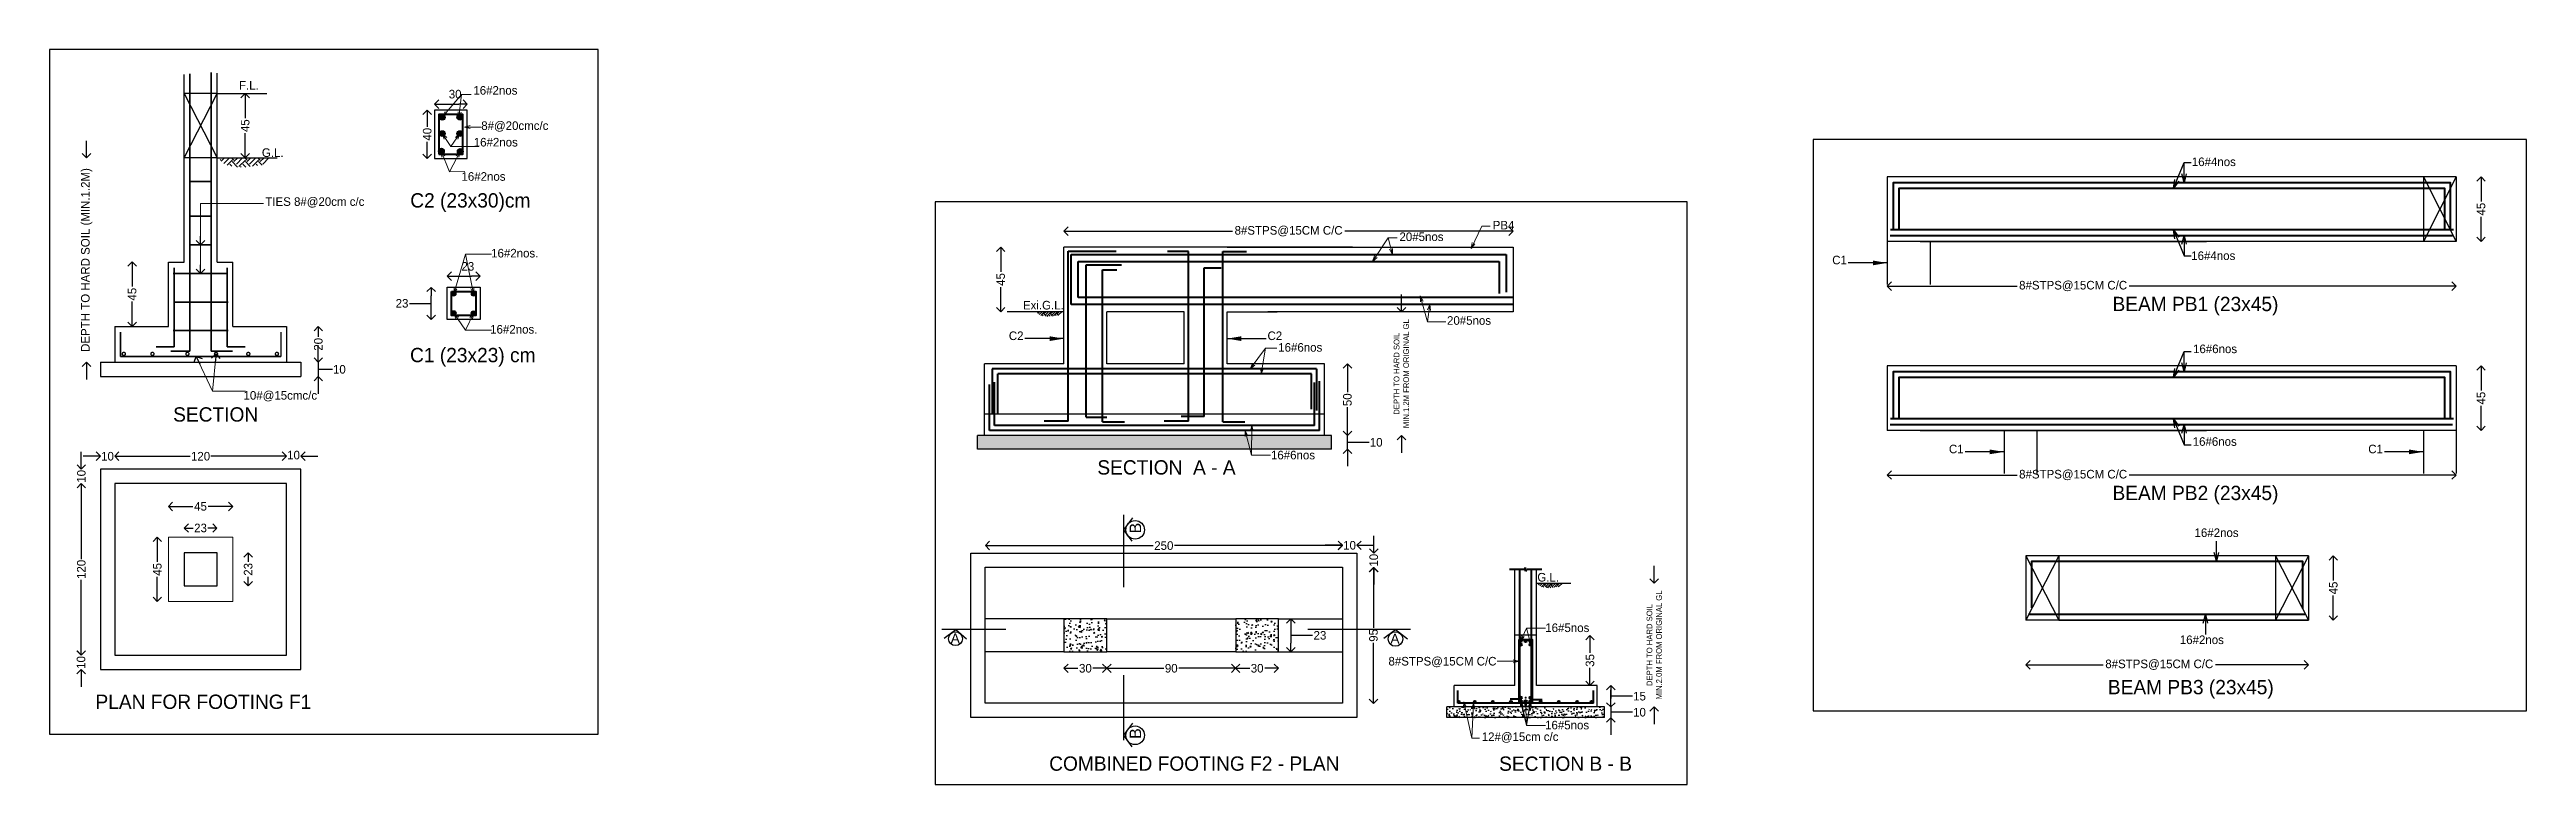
# Model space of a CAD drawing. Header units: metres. Extents: x -16 to 65907, y -5261 to 15511.
# Drawn here: x 33813 to 35543, y 14363 to 14876 of the extents above; entities that cross this region are included whole.
import ezdxf

# ---------------------------------------------------------------- set-up
doc = ezdxf.new("R2010")
doc.units = ezdxf.units.M
doc.header["$PDMODE"] = 67
doc.header["$PDSIZE"] = -5
doc.layers.get('0').update_dxf_attribs({"color": 6})
doc.layers.add('BC-PLASTER', color=86, linetype='Continuous')
doc.styles.add('ARIAL', font='arial.ttf', dxfattribs={"height": 0.2})
doc.styles.add('ARIEL', font='arial.ttf')
doc.styles.add('BC-1IN10-3', font='FreeSans.ttf', dxfattribs={"height": 6})
doc.styles.add('BC-1IN50-1', font='FreeSans.ttf', dxfattribs={"height": 10})
doc.styles.add('BC-MEDIUM', font='arialbd.ttf', dxfattribs={"height": 15})
doc.styles.add('krishna 1', font='arial.ttf', dxfattribs={"height": 20})
doc.dimstyles.new('BC-1IN10-3', dxfattribs={"dimtxt": 6, "dimasz": 6, "dimexe": 0.18, "dimexo": 0.0625, "dimgap": 1, "dimtad": 0, "dimtoh": 1, "dimzin": 12, "dimdsep": 46, "dimtxsty": 'BC-1IN10-3', "dimblk": 'OPEN90', "dimcen": 0.09, "dimse1": 1, "dimse2": 1, "dimclrd": 256, "dimclre": 256, "dimclrt": 7, "dimadec": 0, "dimazin": 0, "dimtfac": 1, "dimtdec": 1, "dimtofl": 0, "dimtmove": 1, "dimatfit": 3, "dimldrblk": 'OPEN90', "dimfxl": 0, "dimtolj": 1, "dimtzin": 0, "dimlwd": -3, "dimarcsym": 0})
doc.dimstyles.new('BC-1IN50-1', dxfattribs={"dimtxt": 10, "dimasz": 10, "dimexe": 0.18, "dimexo": 0.0625, "dimgap": 1, "dimtad": 0, "dimdec": 1, "dimzin": 12, "dimdsep": 46, "dimtxsty": 'BC-1IN50-1', "dimblk": 'OPEN90', "dimcen": 0.09, "dimse1": 1, "dimse2": 1, "dimclrd": 8, "dimclre": 256, "dimclrt": 7, "dimadec": 0, "dimazin": 0, "dimtfac": 1, "dimtdec": 0, "dimtofl": 0, "dimtmove": 1, "dimatfit": 3, "dimfxl": 0, "dimtolj": 1, "dimtzin": 0, "dimlwd": -3, "dimarcsym": 0})
doc.dimstyles.new('BC-MEDIUM', dxfattribs={"dimtxt": 15, "dimasz": 12, "dimexe": 0.18, "dimexo": 0.0625, "dimgap": 1, "dimtad": 0, "dimtoh": 1, "dimdec": 1, "dimrnd": 5, "dimzin": 12, "dimdsep": 46, "dimtxsty": 'BC-MEDIUM', "dimblk": 'OPEN90', "dimcen": 0.09, "dimse1": 1, "dimse2": 1, "dimclrd": 252, "dimclre": 256, "dimclrt": 7, "dimadec": 0, "dimazin": 0, "dimtfac": 1, "dimtdec": 1, "dimtofl": 0, "dimtmove": 1, "dimatfit": 3, "dimldrblk": 'OPEN90', "dimfxl": 0, "dimtolj": 1, "dimtzin": 0, "dimlwd": -1, "dimarcsym": 0})
doc.dimstyles.new('KRISHNA', dxfattribs={"dimtxt": 12, "dimasz": 5, "dimexe": 6, "dimexo": 8, "dimgap": 1, "dimtad": 1, "dimdsep": 46, "dimtxsty": 'krishna 1', "dimblk": 'DOT', "dimcen": 10, "dimclrd": 8, "dimclre": 8, "dimclrt": 256, "dimazin": 0, "dimtfac": 1, "dimtix": 1, "dimtmove": 2, "dimatfit": 3, "dimfxl": 0, "dimlwd": 5, "dimlwe": 5, "dimarcsym": 0})
pattern_1 = [(50, (0, 0), (9.1092334, -0.7969543), [0.9525, -10.4775]), (355, (0, 0), (-1.7621413, 9.5528321), [0.762, -8.382]), (100.451, (0.759, -0.066), (7.347125, 8.7558344), [0.8095, -8.9045]), (46.1842, (0, 2.54), (13.553952, -2.1021164), [1.42875, -15.71625]), (96.6356, (1.13, 2.365), (11.8702117, 12.371278), [1.21425, -13.35675]), (351.184, (0, 2.54), (11.8702303, 12.371256), [1.143, -12.573]), (21, (1.27, 1.905), (7.580744, -5.113276), [0.9525, -10.4775]), (326, (1.27, 1.905), (3.0901014, 9.2093983), [0.762, -8.382]), (71.4514, (1.902, 1.479), (10.6708245, 4.0961429), [0.8095, -8.9045]), (37.5, (0, 0), (0.15443016, 4.22775194), [0, -8.2804, 0, -8.509, 0, -8.41375]), (7.5, (0, 0), (3.3409831, 5.00902874), [0, -4.8514, 0, -8.0899, 0, -3.20675]), (-32.5, (-2.832, 0), (6.77952976, -0.2864372), [0, -3.175, 0, -9.906, 0, -13.1445]), (-42.5, (-4.102, 0), (7.4064591, 1.27132455), [0, -4.1275, 0, -6.5786, 0, -9.3345])]

msp = doc.modelspace()

# ---------------------------------------------------------------- texts
at = {"lineweight": 9, "ltscale": 30, "style": 'BC-1IN10-3'}
for s, height, p in [('F.L.', 6, (33944.946, 14848.483)), ('16#2nos', 6, (34108.75, 14844.975)), ('8#@20cmc/c', 6, (34114.242, 14820.329)), ('G.L.', 6, (33960.954, 14801.483)), ('16#2nos', 6, (34109.007, 14808.768)), ('16#2nos', 6, (34100.429, 14784.831)), ('TIES 8#@20cm c/c', 6, (33963.356, 14767.284)), ('Exi.G.L.', 6, (34492.762, 14694.927)), ('BEAM PB1 (23x45) ', 10, (35254.099, 14693.785)), ('10#@15cmc/c', 6, (33948.147, 14631.943)), ('BEAM PB2 (23x45) ', 10, (35254.099, 14561.793)), ('G.L.', 6, (34852.215, 14504.913)), ('BEAM PB3 (23x45) ', 10, (35250.842, 14426.173))]:
    msp.add_text(s, height=height, dxfattribs=at).set_placement(p)
at = {"lineweight": 9, "ltscale": 30}
for s, insert, char_height, width, attachment_point, style in [('16#4nos', (35309.524, 14794.999, 42.34), 6, 339.44477, 7, 'BC-1IN10-3'), ('{C2 (23x30)cm}', (34064.647, 14776.138), 10, 1609.1135, 1, 'BC-1IN10-3'), ('20#5nos', (34755.88, 14742.643), 6, 169.72239, 7, 'BC-1IN10-3'), ('PB4', (34821.036, 14750.83), 6, 169.72239, 7, 'BC-1IN10-3'), (' 16#2nos.', (34118.932, 14731.173), 6, 1596.4401, 7, 'BC-1IN10-3'), ('{C1}', (35068.513, 14732.467), 6, 32.43954, 3, 'BC-1IN10-3'), ('16#4nos', (35309.14, 14729.411, 42.34), 6, 339.44477, 7, 'BC-1IN10-3'), (' 16#2nos.', (34118.247, 14678), 6, 1596.4401, 7, 'BC-1IN10-3'), ('{C2}', (34493.168, 14679.567), 6, 32.43954, 3, 'BC-1IN10-3'), ('{C2}', (34663.648, 14679.567), 6, 32.43954, 1, 'BC-1IN10-3'), ('20#5nos', (34789.08, 14684.162, 21.17), 6, 169.72239, 7, 'BC-1IN10-3'), ('16#6nos', (34671.16, 14665.382), 6, 169.72239, 7, 'BC-1IN10-3'), ('16#6nos', (35310.388, 14664.344, 42.34), 6, 339.44477, 7, 'BC-1IN10-3'), ('16#6nos', (34666.083, 14590.162, 21.17), 6, 169.72239, 7, 'BC-1IN10-3'), ('{C1}', (35150.079, 14600.475), 6, 32.43954, 3, 'BC-1IN10-3'), ('16#6nos', (35310.146, 14599.621, 42.34), 6, 339.44477, 7, 'BC-1IN10-3'), ('{C1}', (35443.079, 14600.475), 6, 32.43954, 3, 'BC-1IN10-3'), ('SECTION  A - A', (34544.751, 14589.647), 10, 169.72239, 1, 'BC-1IN10-3'), ('16#2nos', (35311.427, 14535.938, 42.34), 6, 339.44477, 7, 'BC-1IN10-3'), ('16#5nos', (34857.757, 14469.532, 21.17), 6, 169.72239, 7, 'BC-1IN10-3'), ('A ', (34442.297, 14468.633), 6.8, 169.72239, 1, 'ARIAL'), ('{{\\C7;8#STPS@15CM C/C}}', (34748.168, 14445.058), 6, 83.97149, 7, 'BC-1IN10-3'), ('A ', (34749.542, 14468.401), 6.8, 169.72239, 1, 'ARIAL'), ('16#2nos', (35301.14, 14461.149, 42.34), 6, 339.44477, 7, 'BC-1IN10-3'), ('16#5nos', (34857.617, 14401.564, 21.17), 6, 169.72239, 7, 'BC-1IN10-3'), ('{COMBINED FOOTING F2 - PLAN\\P }', (34511.098, 14382.768), 10, 211.5673, 1, 'BC-1IN10-3'), ('12#@15cm c/c', (34813.346, 14392.301, 21.17), 6, 169.72239, 7, 'BC-1IN10-3'), ('SECTION B - B', (34825.477, 14382.697), 10, 169.72239, 1, 'BC-1IN10-3')]:
    msp.add_mtext(s, dxfattribs=dict(at, insert=insert, char_height=char_height, width=width, attachment_point=attachment_point, style=style))
at = {"lineweight": 9, "ltscale": 30, "char_height": 10, "attachment_point": 1, "style": 'BC-1IN10-3'}
for s, insert in [('{C1\\fFreeSans|b0|i0|c162|p0; \\fFreeSans|b0|i0|c0|p0;(\\fFreeSans|b0|i0|c162|p0;23\\fFreeSans|b0|i0|c0|p0;x23) cm}', (34064.494, 14668.111)), ('{SECTION}', (33898.965, 14626.628)), ('PLAN FOR FOOTING F1', (33844.668, 14425.938))]:
    msp.add_mtext(s, dxfattribs=dict(at, insert=insert))
at = {"char_height": 8, "width": 339.44477, "attachment_point": 1, "rotation": 90, "style": 'ARIEL'}
for insert in [(34567.333, 14538.492), (34567.333, 14395.011)]:
    msp.add_mtext('B', dxfattribs=dict(at, insert=insert))

# ---------------------------------------------------------------- blocks, each defined once
blk = doc.blocks.new('_OPEN90')
at = {"color": 0, "linetype": 'ByBlock'}
for p, q in [((0, 0), (-1, 0)), ((-0.5, 0.5), (0, 0)), ((0, 0), (-0.5, -0.5))]:
    blk.add_line(p, q, dxfattribs=at)
blk = doc.blocks.new('*D1110')
at = {"lineweight": -3}
for p, q in [((33949.3, 14839.8), (33949.3, 14828.6)), ((33949.3, 14806.8), (33949.3, 14818.1))]:
    blk.add_line(p, q, dxfattribs=at)
at = {"layer": 'Defpoints', "color": 0}
for p in [(33944.7, 14845.8), (33944.7, 14800.8), (33949.3, 14800.8)]:
    blk.add_point(p, dxfattribs=at)
at = {"lineweight": -3, "xscale": 6, "yscale": 6, "zscale": 6}
for p, rotation in [((33949.3, 14845.8), 90), ((33949.3, 14800.8), 270)]:
    blk.add_blockref('_OPEN90', p, dxfattribs=dict(at, rotation=rotation))
at = {"color": 7, "lineweight": 18, "insert": (33949.3, 14823.3), "char_height": 6, "attachment_point": 5, "rotation": 90, "style": 'BC-1IN10-3'}
blk.add_mtext('\\A1;45', dxfattribs=at)
blk = doc.blocks.new('*D1111')
at = {"lineweight": -3}
for p, q in [((34000.4, 14677.1), (34000.4, 14675.9)), ((34000.4, 14664.1), (34000.4, 14665.4))]:
    blk.add_line(p, q, dxfattribs=at)
at = {"layer": 'Defpoints', "color": 0}
for p in [(33955.9, 14683.1), (33955.9, 14658.1), (34000.4, 14658.1)]:
    blk.add_point(p, dxfattribs=at)
at = {"lineweight": -3, "xscale": 6, "yscale": 6, "zscale": 6}
for p, rotation in [((34000.4, 14683.1), 90), ((34000.4, 14658.1), 270)]:
    blk.add_blockref('_OPEN90', p, dxfattribs=dict(at, rotation=rotation))
at = {"color": 7, "lineweight": 18, "insert": (34000.4, 14670.6), "char_height": 6, "attachment_point": 5, "rotation": 90, "style": 'BC-1IN10-3'}
blk.add_mtext('\\A1;20', dxfattribs=at)
blk = doc.blocks.new('*D1112')
at = {"lineweight": -3}
for p, q in [((34000.4, 14664.1), (34000.4, 14670.1)), ((34000.4, 14658.1), (34000.4, 14648.1)), ((34008.2, 14653.1), (34000.4, 14653.1)), ((34010.2, 14653.1), (34008.2, 14653.1)), ((34000.4, 14642.1), (34000.4, 14636.1))]:
    blk.add_line(p, q, dxfattribs=at)
at = {"layer": 'Defpoints', "color": 0}
for p in [(33988.1, 14658.1), (33988.1, 14648.1), (34000.4, 14648.1)]:
    blk.add_point(p, dxfattribs=at)
at = {"lineweight": -3, "xscale": 6, "yscale": 6, "zscale": 6}
for p, rotation in [((34000.4, 14658.1), 270), ((34000.4, 14648.1), 90)]:
    blk.add_blockref('_OPEN90', p, dxfattribs=dict(at, rotation=rotation))
at = {"color": 7, "lineweight": 18, "insert": (34015.1, 14653.1), "char_height": 6, "attachment_point": 5, "style": 'BC-1IN10-3'}
blk.add_mtext('\\A1;10', dxfattribs=at)
blk = doc.blocks.new('*D1113')
at = {"lineweight": -3}
for p, q in [((33870.3, 14722.1), (33870.3, 14710.9)), ((33870.3, 14689.1), (33870.3, 14700.4))]:
    blk.add_line(p, q, dxfattribs=at)
at = {"layer": 'Defpoints', "color": 0}
for p in [(33862.6, 14728.1), (33862.6, 14683.1), (33870.3, 14683.1)]:
    blk.add_point(p, dxfattribs=at)
at = {"lineweight": -3, "xscale": 6, "yscale": 6, "zscale": 6}
for p, rotation in [((33870.3, 14728.1), 90), ((33870.3, 14683.1), 270)]:
    blk.add_blockref('_OPEN90', p, dxfattribs=dict(at, rotation=rotation))
at = {"color": 7, "lineweight": 18, "insert": (33870.3, 14705.6), "char_height": 6, "attachment_point": 5, "rotation": 90, "style": 'BC-1IN10-3'}
blk.add_mtext('\\A1;45', dxfattribs=at)
blk = doc.blocks.new('*D1114')
at = {"lineweight": -3}
for p, q in [((33838.5, 14806.8), (33838.5, 14812.8)), ((33838.5, 14652.1), (33838.5, 14646.1))]:
    blk.add_line(p, q, dxfattribs=at)
at = {"layer": 'Defpoints', "color": 0}
for p in [(33943.5, 14800.8), (33838.5, 14658.1), (33943.5, 14658.1)]:
    blk.add_point(p, dxfattribs=at)
at = {"lineweight": -3, "xscale": 6, "yscale": 6, "zscale": 6}
for p, rotation in [((33838.5, 14800.8), 270), ((33838.5, 14658.1), 90)]:
    blk.add_blockref('_OPEN90', p, dxfattribs=dict(at, rotation=rotation))
at = {"color": 7, "lineweight": 18, "insert": (33838.5, 14729.5), "char_height": 6, "attachment_point": 5, "rotation": 90, "style": 'BC-1IN10-3'}
blk.add_mtext('\\A1;{DEPTH TO HARD SOIL (MIN.1.2M)}', dxfattribs=at)
blk = doc.blocks.new('_Dot')
at = {"color": 0, "linetype": 'ByBlock', "lineweight": -2}
blk.add_line((-0.5, 0), (-1, 0), dxfattribs=at)
at = {"color": 0, "linetype": 'ByBlock', "const_width": 0.5}
blk.add_lwpolyline([(-0.25, 0, 1), (0.25, 0, 1)], format="xyb", close=True, dxfattribs=at)
blk = doc.blocks.new('*D1119')
at = {"lineweight": -3}
for p, q in [((34076.5, 14828.2), (34076.5, 14822.6)), ((34076.5, 14806.5), (34076.5, 14812))]:
    blk.add_line(p, q, dxfattribs=at)
at = {"layer": 'Defpoints', "color": 0}
for p in [(34081.5, 14834.2), (34076.5, 14800.5), (34081.5, 14800.5)]:
    blk.add_point(p, dxfattribs=at)
at = {"lineweight": -3, "xscale": 6, "yscale": 6, "zscale": 6}
for p, rotation in [((34076.5, 14834.2), 90), ((34076.5, 14800.5), 270)]:
    blk.add_blockref('_OPEN90', p, dxfattribs=dict(at, rotation=rotation))
at = {"color": 7, "lineweight": 18, "insert": (34076.5, 14817.3), "char_height": 6, "attachment_point": 5, "rotation": 90, "style": 'BC-1IN10-3'}
blk.add_mtext('\\A1;40', dxfattribs=at)
blk = doc.blocks.new('*D1120')
at = {"lineweight": -3}
blk.add_line((34087.5, 14838.4), (34098.5, 14838.4), dxfattribs=at)
at = {"layer": 'Defpoints', "color": 0}
for p in [(34081.5, 14834.2), (34104.5, 14838.4), (34104.5, 14834.2)]:
    blk.add_point(p, dxfattribs=at)
at = {"lineweight": -3, "xscale": 6, "yscale": 6, "zscale": 6, "rotation": 180}
blk.add_blockref('_OPEN90', (34081.5, 14838.4), dxfattribs=at)
at = {"lineweight": -3, "xscale": 6, "yscale": 6, "zscale": 6}
blk.add_blockref('_OPEN90', (34104.5, 14838.4), dxfattribs=at)
at = {"color": 7, "lineweight": 18, "insert": (34096, 14845.3), "char_height": 6, "attachment_point": 5, "style": 'BC-1IN10-3'}
blk.add_mtext('\\A1;30', dxfattribs=at)
blk = doc.blocks.new('*D1121')
at = {"lineweight": -3}
for p, q in [((34064.1, 14699.2), (34066.1, 14699.2)), ((34066.1, 14699.2), (34079.2, 14699.2)), ((34079.2, 14693.9), (34079.2, 14704.4))]:
    blk.add_line(p, q, dxfattribs=at)
at = {"layer": 'Defpoints', "color": 0}
for p in [(34079.2, 14710.4), (34090.5, 14710.4), (34090.5, 14687.9)]:
    blk.add_point(p, dxfattribs=at)
at = {"lineweight": -3, "xscale": 6, "yscale": 6, "zscale": 6}
for p, rotation in [((34079.2, 14710.4), 90), ((34079.2, 14687.9), 270)]:
    blk.add_blockref('_OPEN90', p, dxfattribs=dict(at, rotation=rotation))
at = {"color": 7, "lineweight": 18, "insert": (34058.9, 14699.2), "char_height": 6, "attachment_point": 5, "style": 'BC-1IN10-3'}
blk.add_mtext('\\A1;{23}', dxfattribs=at)
blk = doc.blocks.new('*D1122')
at = {"lineweight": -3}
blk.add_line((34096.5, 14718.2), (34107.4, 14718.2), dxfattribs=at)
at = {"layer": 'Defpoints', "color": 0}
for p in [(34113.4, 14718.2), (34090.5, 14710.4), (34113.4, 14710.4)]:
    blk.add_point(p, dxfattribs=at)
at = {"lineweight": -3, "xscale": 6, "yscale": 6, "zscale": 6, "rotation": 180}
blk.add_blockref('_OPEN90', (34090.5, 14718.2), dxfattribs=at)
at = {"lineweight": -3, "xscale": 6, "yscale": 6, "zscale": 6}
blk.add_blockref('_OPEN90', (34113.4, 14718.2), dxfattribs=at)
at = {"color": 7, "lineweight": 18, "insert": (34104.9, 14725), "char_height": 6, "attachment_point": 5, "style": 'BC-1IN10-3'}
blk.add_mtext('\\A1;{23}', dxfattribs=at)
blk = doc.blocks.new('*D1134')
at = {"lineweight": -3}
for p, q in [((33842.1, 14592.4), (33836.1, 14592.4)), ((33864.1, 14592.4), (33870.1, 14592.4))]:
    blk.add_line(p, q, dxfattribs=at)
at = {"layer": 'Defpoints', "color": 0}
for p in [(33858.1, 14592.4), (33848.1, 14566.5), (33858.1, 14556.5)]:
    blk.add_point(p, dxfattribs=at)
at = {"lineweight": -3, "xscale": 6, "yscale": 6, "zscale": 6}
blk.add_blockref('_OPEN90', (33848.1, 14592.4), dxfattribs=at)
at = {"lineweight": -3, "xscale": 6, "yscale": 6, "zscale": 6, "rotation": 180}
blk.add_blockref('_OPEN90', (33858.1, 14592.4), dxfattribs=at)
at = {"color": 7, "lineweight": 18, "insert": (33853.1, 14592.4), "char_height": 6, "attachment_point": 5, "style": 'BC-1IN10-3'}
blk.add_mtext('\\A1;10', dxfattribs=at)
blk = doc.blocks.new('*D1135')
at = {"lineweight": -3}
for p, q in [((33864.1, 14592.4), (33910.9, 14592.4)), ((33972.1, 14592.4), (33925.4, 14592.4))]:
    blk.add_line(p, q, dxfattribs=at)
at = {"layer": 'Defpoints', "color": 0}
for p in [(33978.1, 14592.4), (33858.1, 14573.4), (33978.1, 14573.4)]:
    blk.add_point(p, dxfattribs=at)
at = {"lineweight": -3, "xscale": 6, "yscale": 6, "zscale": 6, "rotation": 180}
blk.add_blockref('_OPEN90', (33858.1, 14592.4), dxfattribs=at)
at = {"lineweight": -3, "xscale": 6, "yscale": 6, "zscale": 6}
blk.add_blockref('_OPEN90', (33978.1, 14592.4), dxfattribs=at)
at = {"color": 7, "lineweight": 18, "insert": (33918.1, 14592.4), "char_height": 6, "attachment_point": 5, "style": 'BC-1IN10-3'}
blk.add_mtext('\\A1;120', dxfattribs=at)
blk = doc.blocks.new('*D1136')
at = {"lineweight": -3}
for p, q in [((33972.1, 14592.4), (33966.1, 14592.4)), ((33994.1, 14592.4), (34000.1, 14592.4))]:
    blk.add_line(p, q, dxfattribs=at)
at = {"layer": 'Defpoints', "color": 0}
for p in [(33988.1, 14592.4), (33988.1, 14565.5), (33978.1, 14555.5)]:
    blk.add_point(p, dxfattribs=at)
at = {"lineweight": -3, "xscale": 6, "yscale": 6, "zscale": 6}
blk.add_blockref('_OPEN90', (33978.1, 14592.4), dxfattribs=at)
at = {"lineweight": -3, "xscale": 6, "yscale": 6, "zscale": 6, "rotation": 180}
blk.add_blockref('_OPEN90', (33988.1, 14592.4), dxfattribs=at)
at = {"color": 7, "lineweight": 18, "insert": (33983.1, 14593.2), "char_height": 6, "attachment_point": 5, "style": 'BC-1IN10-3'}
blk.add_mtext('\\A1;10', dxfattribs=at)
blk = doc.blocks.new('*D1137')
at = {"lineweight": -3}
for p, q in [((33834.8, 14589.4), (33834.8, 14595.4)), ((33834.8, 14567.4), (33834.8, 14561.4))]:
    blk.add_line(p, q, dxfattribs=at)
at = {"layer": 'Defpoints', "color": 0}
for p in [(33834.8, 14573.4), (33865.9, 14583.4), (33875.9, 14573.4)]:
    blk.add_point(p, dxfattribs=at)
at = {"lineweight": -3, "xscale": 6, "yscale": 6, "zscale": 6}
for p, rotation in [((33834.8, 14583.4), 270), ((33834.8, 14573.4), 90)]:
    blk.add_blockref('_OPEN90', p, dxfattribs=dict(at, rotation=rotation))
at = {"color": 7, "lineweight": 18, "insert": (33834.8, 14578.4), "char_height": 6, "attachment_point": 5, "rotation": 90, "style": 'BC-1IN10-3'}
blk.add_mtext('\\A1;10', dxfattribs=at)
blk = doc.blocks.new('*D1138')
at = {"lineweight": -3}
for p, q in [((33834.8, 14567.4), (33834.8, 14520.6)), ((33834.8, 14459.4), (33834.8, 14506.2))]:
    blk.add_line(p, q, dxfattribs=at)
at = {"layer": 'Defpoints', "color": 0}
for p in [(33858.1, 14573.4), (33834.8, 14453.4), (33858.1, 14453.4)]:
    blk.add_point(p, dxfattribs=at)
at = {"lineweight": -3, "xscale": 6, "yscale": 6, "zscale": 6}
for p, rotation in [((33834.8, 14573.4), 90), ((33834.8, 14453.4), 270)]:
    blk.add_blockref('_OPEN90', p, dxfattribs=dict(at, rotation=rotation))
at = {"color": 7, "lineweight": 18, "insert": (33834.8, 14513.4), "char_height": 6, "attachment_point": 5, "rotation": 90, "style": 'BC-1IN10-3'}
blk.add_mtext('\\A1;120', dxfattribs=at)
blk = doc.blocks.new('*D1139')
at = {"lineweight": -3}
for p, q in [((33834.6, 14459.4), (33834.6, 14465.4)), ((33834.6, 14437.4), (33834.6, 14431.4))]:
    blk.add_line(p, q, dxfattribs=at)
at = {"layer": 'Defpoints', "color": 0}
for p in [(33875.4, 14453.4), (33834.6, 14443.4), (33865.4, 14443.4)]:
    blk.add_point(p, dxfattribs=at)
at = {"lineweight": -3, "xscale": 6, "yscale": 6, "zscale": 6}
for p, rotation in [((33834.6, 14453.4), 270), ((33834.6, 14443.4), 90)]:
    blk.add_blockref('_OPEN90', p, dxfattribs=dict(at, rotation=rotation))
at = {"color": 7, "lineweight": 18, "insert": (33834.6, 14448.4), "char_height": 6, "attachment_point": 5, "rotation": 90, "style": 'BC-1IN10-3'}
blk.add_mtext('\\A1;10', dxfattribs=at)
blk = doc.blocks.new('*D1140')
at = {"lineweight": -3}
for p, q in [((33901.6, 14557.4), (33912.8, 14557.4)), ((33934.6, 14557.4), (33923.4, 14557.4))]:
    blk.add_line(p, q, dxfattribs=at)
at = {"layer": 'Defpoints', "color": 0}
for p in [(33940.6, 14557.4), (33895.6, 14546.5), (33940.6, 14546.5)]:
    blk.add_point(p, dxfattribs=at)
at = {"lineweight": -3, "xscale": 6, "yscale": 6, "zscale": 6, "rotation": 180}
blk.add_blockref('_OPEN90', (33895.6, 14557.4), dxfattribs=at)
at = {"lineweight": -3, "xscale": 6, "yscale": 6, "zscale": 6}
blk.add_blockref('_OPEN90', (33940.6, 14557.4), dxfattribs=at)
at = {"color": 7, "lineweight": 18, "insert": (33918.1, 14557.4), "char_height": 6, "attachment_point": 5, "style": 'BC-1IN10-3'}
blk.add_mtext('\\A1;45', dxfattribs=at)
blk = doc.blocks.new('*D1141')
at = {"lineweight": -3}
for p, q in [((33887.9, 14529.9), (33887.9, 14518.7)), ((33887.9, 14496.9), (33887.9, 14508.1))]:
    blk.add_line(p, q, dxfattribs=at)
at = {"layer": 'Defpoints', "color": 0}
for p in [(33964.2, 14535.9), (33887.9, 14490.9), (33964.2, 14490.9)]:
    blk.add_point(p, dxfattribs=at)
at = {"lineweight": -3, "xscale": 6, "yscale": 6, "zscale": 6}
for p, rotation in [((33887.9, 14535.9), 90), ((33887.9, 14490.9), 270)]:
    blk.add_blockref('_OPEN90', p, dxfattribs=dict(at, rotation=rotation))
at = {"color": 7, "lineweight": 18, "insert": (33887.9, 14513.4), "char_height": 6, "attachment_point": 5, "rotation": 90, "style": 'BC-1IN10-3'}
blk.add_mtext('\\A1;45', dxfattribs=at)
blk = doc.blocks.new('*D1142')
at = {"lineweight": -3}
for p, q in [((33912.6, 14542.3), (33912.9, 14542.3)), ((33923.6, 14542.3), (33923.3, 14542.3))]:
    blk.add_line(p, q, dxfattribs=at)
at = {"layer": 'Defpoints', "color": 0}
for p in [(33929.6, 14542.3), (33906.6, 14529.4), (33929.6, 14529.4)]:
    blk.add_point(p, dxfattribs=at)
at = {"lineweight": -3, "xscale": 6, "yscale": 6, "zscale": 6, "rotation": 180}
blk.add_blockref('_OPEN90', (33906.6, 14542.3), dxfattribs=at)
at = {"lineweight": -3, "xscale": 6, "yscale": 6, "zscale": 6}
blk.add_blockref('_OPEN90', (33929.6, 14542.3), dxfattribs=at)
at = {"color": 7, "lineweight": 18, "insert": (33918.1, 14542.3), "char_height": 6, "attachment_point": 5, "style": 'BC-1IN10-3'}
blk.add_mtext('\\A1;23', dxfattribs=at)
blk = doc.blocks.new('*D1143')
at = {"lineweight": -3}
for p, q in [((33951.4, 14518.9), (33951.4, 14518.6)), ((33951.4, 14507.9), (33951.4, 14508.2))]:
    blk.add_line(p, q, dxfattribs=at)
at = {"layer": 'Defpoints', "color": 0}
for p in [(33944.3, 14524.9), (33944.3, 14501.9), (33951.4, 14501.9)]:
    blk.add_point(p, dxfattribs=at)
at = {"lineweight": -3, "xscale": 6, "yscale": 6, "zscale": 6}
for p, rotation in [((33951.4, 14524.9), 90), ((33951.4, 14501.9), 270)]:
    blk.add_blockref('_OPEN90', p, dxfattribs=dict(at, rotation=rotation))
at = {"color": 7, "lineweight": 18, "insert": (33951.4, 14513.4), "char_height": 6, "attachment_point": 5, "rotation": 90, "style": 'BC-1IN10-3'}
blk.add_mtext('\\A1;23', dxfattribs=at)
blk = doc.blocks.new('*D1162')
at = {"lineweight": -3}
for p, q in [((34903.5, 14426.3), (34903.5, 14423.3)), ((34916.6, 14424.8), (34903.5, 14424.8)), ((34918.6, 14424.8), (34916.6, 14424.8))]:
    blk.add_line(p, q, dxfattribs=at)
at = {"layer": 'Defpoints', "color": 0}
for p in [(34877.5, 14432.3), (34877.5, 14417.3), (34903.5, 14417.3)]:
    blk.add_point(p, dxfattribs=at)
at = {"lineweight": -3, "xscale": 6, "yscale": 6, "zscale": 6}
for p, rotation in [((34903.5, 14432.3), 90), ((34903.5, 14417.3), 270)]:
    blk.add_blockref('_OPEN90', p, dxfattribs=dict(at, rotation=rotation))
at = {"color": 7, "lineweight": 18, "insert": (34923.6, 14424.8), "char_height": 6, "attachment_point": 5, "style": 'BC-1IN10-3'}
blk.add_mtext('\\A1;15', dxfattribs=at)
blk = doc.blocks.new('*D1163')
at = {"lineweight": -3}
for p, q in [((34903.5, 14423.3), (34903.5, 14429.3)), ((34903.5, 14417.3), (34903.5, 14409.8)), ((34916.6, 14413.6), (34903.5, 14413.6)), ((34903.5, 14403.8), (34903.5, 14397.8)), ((34918.6, 14413.6), (34916.6, 14413.6))]:
    blk.add_line(p, q, dxfattribs=at)
at = {"layer": 'Defpoints', "color": 0}
for p in [(34899, 14417.3), (34899, 14409.8), (34903.5, 14409.8)]:
    blk.add_point(p, dxfattribs=at)
at = {"lineweight": -3, "xscale": 6, "yscale": 6, "zscale": 6}
for p, rotation in [((34903.5, 14417.3), 270), ((34903.5, 14409.8), 90)]:
    blk.add_blockref('_OPEN90', p, dxfattribs=dict(at, rotation=rotation))
at = {"color": 7, "lineweight": 18, "insert": (34923.6, 14413.6), "char_height": 6, "attachment_point": 5, "style": 'BC-1IN10-3'}
blk.add_mtext('\\A1;10', dxfattribs=at)
blk = doc.blocks.new('*D1164')
at = {"lineweight": -3}
for p, q in [((34889, 14461.3), (34889, 14455.1)), ((34889, 14438.3), (34889, 14444.6))]:
    blk.add_line(p, q, dxfattribs=at)
at = {"layer": 'Defpoints', "color": 0}
for p in [(34851.5, 14467.3), (34889, 14467.3), (34851.5, 14432.3)]:
    blk.add_point(p, dxfattribs=at)
at = {"lineweight": -3, "xscale": 6, "yscale": 6, "zscale": 6}
for p, rotation in [((34889, 14467.3), 90), ((34889, 14432.3), 270)]:
    blk.add_blockref('_OPEN90', p, dxfattribs=dict(at, rotation=rotation))
at = {"color": 7, "lineweight": 18, "insert": (34889, 14449.8), "char_height": 6, "attachment_point": 5, "rotation": 90, "style": 'BC-1IN10-3'}
blk.add_mtext('\\A1;35', dxfattribs=at)
blk = doc.blocks.new('*D1165')
at = {"lineweight": -3}
for p, q in [((34719.5, 14612.9), (34719.5, 14618.9)), ((34719.5, 14597.4), (34719.5, 14606.9)), ((34732.6, 14602.1), (34719.5, 14602.1)), ((34719.5, 14591.4), (34719.5, 14585.4)), ((34734.6, 14602.1), (34732.6, 14602.1))]:
    blk.add_line(p, q, dxfattribs=at)
at = {"layer": 'Defpoints', "color": 0}
for p in [(34701.5, 14606.9), (34701.5, 14597.4), (34719.5, 14606.9)]:
    blk.add_point(p, dxfattribs=at)
at = {"lineweight": -3, "xscale": 6, "yscale": 6, "zscale": 6}
for p, rotation in [((34719.5, 14606.9), 270), ((34719.5, 14597.4), 90)]:
    blk.add_blockref('_OPEN90', p, dxfattribs=dict(at, rotation=rotation))
at = {"color": 7, "lineweight": 18, "insert": (34739.6, 14602.1), "char_height": 6, "attachment_point": 5, "style": 'BC-1IN10-3'}
blk.add_mtext('\\A1;10', dxfattribs=at)
blk = doc.blocks.new('*D1166')
at = {"lineweight": -3}
for p, q in [((34719.5, 14650.9), (34719.5, 14637.1)), ((34719.5, 14612.9), (34719.5, 14626.7))]:
    blk.add_line(p, q, dxfattribs=at)
at = {"layer": 'Defpoints', "color": 0}
for p in [(34676.5, 14656.9), (34676.5, 14606.9), (34719.5, 14606.9)]:
    blk.add_point(p, dxfattribs=at)
at = {"lineweight": -3, "xscale": 6, "yscale": 6, "zscale": 6}
for p, rotation in [((34719.5, 14656.9), 90), ((34719.5, 14606.9), 270)]:
    blk.add_blockref('_OPEN90', p, dxfattribs=dict(at, rotation=rotation))
at = {"color": 7, "lineweight": 18, "insert": (34719.5, 14631.9), "char_height": 6, "attachment_point": 5, "rotation": 90, "style": 'BC-1IN10-3'}
blk.add_mtext('\\A1;50', dxfattribs=at)
blk = doc.blocks.new('*D1167')
at = {"lineweight": -3}
for p, q in [((34472.5, 14530), (34583.7, 14530)), ((34710, 14530), (34598.7, 14530))]:
    blk.add_line(p, q, dxfattribs=at)
at = {"layer": 'Defpoints', "color": 0}
for p in [(34716, 14530), (34466.5, 14509), (34716, 14509)]:
    blk.add_point(p, dxfattribs=at)
at = {"lineweight": -3, "xscale": 6, "yscale": 6, "zscale": 6, "rotation": 180}
blk.add_blockref('_OPEN90', (34466.5, 14530), dxfattribs=at)
at = {"lineweight": -3, "xscale": 6, "yscale": 6, "zscale": 6}
blk.add_blockref('_OPEN90', (34716, 14530), dxfattribs=at)
at = {"color": 7, "lineweight": 18, "insert": (34591.2, 14530), "char_height": 6, "attachment_point": 5, "style": 'BC-1IN10-3'}
blk.add_mtext('\\A1;250', dxfattribs=at)
blk = doc.blocks.new('*D1168')
at = {"lineweight": -3}
for p, q in [((34737.7, 14508.8), (34737.7, 14472.6)), ((34737.7, 14425.8), (34737.7, 14462.1))]:
    blk.add_line(p, q, dxfattribs=at)
at = {"layer": 'Defpoints', "color": 0}
for p in [(34713.7, 14514.8), (34713.7, 14419.8), (34737.7, 14419.8)]:
    blk.add_point(p, dxfattribs=at)
at = {"lineweight": -3, "xscale": 6, "yscale": 6, "zscale": 6}
for p, rotation in [((34737.7, 14514.8), 90), ((34737.7, 14419.8), 270)]:
    blk.add_blockref('_OPEN90', p, dxfattribs=dict(at, rotation=rotation))
at = {"color": 7, "lineweight": 18, "insert": (34737.7, 14467.3), "char_height": 6, "attachment_point": 5, "rotation": 90, "style": 'BC-1IN10-3'}
blk.add_mtext('\\A1;95', dxfattribs=at)
blk = doc.blocks.new('*D1169')
at = {"lineweight": -3}
for p, q in [((34527.4, 14444.3), (34531.2, 14444.3)), ((34545.4, 14444.3), (34541.6, 14444.3))]:
    blk.add_line(p, q, dxfattribs=at)
at = {"layer": 'Defpoints', "color": 0}
for p in [(34521.4, 14487.5), (34551.4, 14487.5), (34551.4, 14444.3)]:
    blk.add_point(p, dxfattribs=at)
at = {"lineweight": -3, "xscale": 6, "yscale": 6, "zscale": 6, "rotation": 180}
blk.add_blockref('_OPEN90', (34521.4, 14444.3), dxfattribs=at)
at = {"lineweight": -3, "xscale": 6, "yscale": 6, "zscale": 6}
blk.add_blockref('_OPEN90', (34551.4, 14444.3), dxfattribs=at)
at = {"color": 7, "lineweight": 18, "insert": (34536.4, 14444.3), "char_height": 6, "attachment_point": 5, "style": 'BC-1IN10-3'}
blk.add_mtext('\\A1;30', dxfattribs=at)
blk = doc.blocks.new('*D1170')
at = {"lineweight": -3}
for p, q in [((34557.4, 14444.3), (34591.2, 14444.3)), ((34635.4, 14444.3), (34601.6, 14444.3))]:
    blk.add_line(p, q, dxfattribs=at)
at = {"layer": 'Defpoints', "color": 0}
for p in [(34551.4, 14464.3), (34641.4, 14464.3), (34641.4, 14444.3)]:
    blk.add_point(p, dxfattribs=at)
at = {"lineweight": -3, "xscale": 6, "yscale": 6, "zscale": 6, "rotation": 180}
blk.add_blockref('_OPEN90', (34551.4, 14444.3), dxfattribs=at)
at = {"lineweight": -3, "xscale": 6, "yscale": 6, "zscale": 6}
blk.add_blockref('_OPEN90', (34641.4, 14444.3), dxfattribs=at)
at = {"color": 7, "lineweight": 18, "insert": (34596.4, 14444.3), "char_height": 6, "attachment_point": 5, "style": 'BC-1IN10-3'}
blk.add_mtext('\\A1;90', dxfattribs=at)
blk = doc.blocks.new('*D1171')
at = {"lineweight": -3}
for p, q in [((34647.4, 14444.3), (34651.2, 14444.3)), ((34665.4, 14444.3), (34661.7, 14444.3))]:
    blk.add_line(p, q, dxfattribs=at)
at = {"layer": 'Defpoints', "color": 0}
for p in [(34641.4, 14455.3), (34671.4, 14465.4), (34671.4, 14444.3)]:
    blk.add_point(p, dxfattribs=at)
at = {"lineweight": -3, "xscale": 6, "yscale": 6, "zscale": 6, "rotation": 180}
blk.add_blockref('_OPEN90', (34641.4, 14444.3), dxfattribs=at)
at = {"lineweight": -3, "xscale": 6, "yscale": 6, "zscale": 6}
blk.add_blockref('_OPEN90', (34671.4, 14444.3), dxfattribs=at)
at = {"color": 7, "lineweight": 18, "insert": (34656.4, 14444.3), "char_height": 6, "attachment_point": 5, "style": 'BC-1IN10-3'}
blk.add_mtext('\\A1;30', dxfattribs=at)
blk = doc.blocks.new('*D1172')
at = {"lineweight": -3}
for p, q in [((34680, 14472.8), (34680, 14461.8)), ((34693.1, 14467.3), (34680, 14467.3)), ((34695.1, 14467.3), (34693.1, 14467.3))]:
    blk.add_line(p, q, dxfattribs=at)
at = {"layer": 'Defpoints', "color": 0}
for p in [(34671.4, 14478.8), (34671.4, 14455.8), (34680, 14455.8)]:
    blk.add_point(p, dxfattribs=at)
at = {"lineweight": -3, "xscale": 6, "yscale": 6, "zscale": 6}
for p, rotation in [((34680, 14478.8), 90), ((34680, 14455.8), 270)]:
    blk.add_blockref('_OPEN90', p, dxfattribs=dict(at, rotation=rotation))
at = {"color": 7, "lineweight": 18, "insert": (34700.3, 14467.3), "char_height": 6, "attachment_point": 5, "style": 'BC-1IN10-3'}
blk.add_mtext('\\A1;23', dxfattribs=at)
blk = doc.blocks.new('*D1173')
at = {"lineweight": -3}
for p, q in [((34710, 14530.2), (34704, 14530.2)), ((34732, 14530.2), (34738, 14530.2))]:
    blk.add_line(p, q, dxfattribs=at)
at = {"layer": 'Defpoints', "color": 0}
for p in [(34726, 14530.2), (34716, 14519.4), (34726, 14519.4)]:
    blk.add_point(p, dxfattribs=at)
at = {"lineweight": -3, "xscale": 6, "yscale": 6, "zscale": 6}
blk.add_blockref('_OPEN90', (34716, 14530.2), dxfattribs=at)
at = {"lineweight": -3, "xscale": 6, "yscale": 6, "zscale": 6, "rotation": 180}
blk.add_blockref('_OPEN90', (34726, 14530.2), dxfattribs=at)
at = {"color": 7, "lineweight": 18, "insert": (34721, 14530.2), "char_height": 6, "attachment_point": 5, "style": 'BC-1IN10-3'}
blk.add_mtext('\\A1;10', dxfattribs=at)
blk = doc.blocks.new('*D1174')
at = {"lineweight": -3}
for p, q in [((34737.9, 14530.8), (34737.9, 14536.8)), ((34737.9, 14508.8), (34737.9, 14502.8))]:
    blk.add_line(p, q, dxfattribs=at)
at = {"layer": 'Defpoints', "color": 0}
for p in [(34728.1, 14524.8), (34737.9, 14524.8), (34728.9, 14514.8)]:
    blk.add_point(p, dxfattribs=at)
at = {"lineweight": -3, "xscale": 6, "yscale": 6, "zscale": 6}
for p, rotation in [((34737.9, 14524.8), 270), ((34737.9, 14514.8), 90)]:
    blk.add_blockref('_OPEN90', p, dxfattribs=dict(at, rotation=rotation))
at = {"color": 7, "lineweight": 18, "insert": (34737.9, 14519.8), "char_height": 6, "attachment_point": 5, "rotation": 90, "style": 'BC-1IN10-3'}
blk.add_mtext('\\A1;10', dxfattribs=at)
blk = doc.blocks.new('*D1175')
at = {"lineweight": -3}
for p, q in [((34933.9, 14509.8), (34933.9, 14515.8)), ((34933.9, 14411.3), (34933.9, 14405.3))]:
    blk.add_line(p, q, dxfattribs=at)
at = {"layer": 'Defpoints', "color": 0}
for p in [(34860.4, 14503.8), (34860.4, 14417.3), (34933.9, 14417.3)]:
    blk.add_point(p, dxfattribs=at)
at = {"lineweight": -3, "xscale": 6, "yscale": 6, "zscale": 6}
for p, rotation in [((34933.9, 14503.8), 270), ((34933.9, 14417.3), 90)]:
    blk.add_blockref('_OPEN90', p, dxfattribs=dict(at, rotation=rotation))
at = {"color": 7, "lineweight": 18, "insert": (34933.9, 14460.6), "char_height": 6, "attachment_point": 5, "rotation": 90, "style": 'BC-1IN10-3'}
blk.add_mtext('\\A1;{\\H0.666667x;DEPTH TO HARD SOIL\\PMIN.2.0M FROM ORIGINAL GL}', dxfattribs=at)
blk = doc.blocks.new('*D1176')
at = {"lineweight": -3}
for p, q in [((34757.2, 14699.4), (34757.2, 14705.4)), ((34757.2, 14600.9), (34757.2, 14594.9))]:
    blk.add_line(p, q, dxfattribs=at)
at = {"layer": 'Defpoints', "color": 0}
for p in [(34683.7, 14693.4), (34683.7, 14606.9), (34757.2, 14606.9)]:
    blk.add_point(p, dxfattribs=at)
at = {"lineweight": -3, "xscale": 6, "yscale": 6, "zscale": 6}
for p, rotation in [((34757.2, 14693.4), 270), ((34757.2, 14606.9), 90)]:
    blk.add_blockref('_OPEN90', p, dxfattribs=dict(at, rotation=rotation))
at = {"color": 7, "lineweight": 18, "insert": (34757.2, 14650.1), "char_height": 6, "attachment_point": 5, "rotation": 90, "style": 'BC-1IN10-3'}
blk.add_mtext('\\A1;{\\H0.666667x;DEPTH TO HARD SOIL\\PMIN.1.2M FROM ORIGINAL GL}', dxfattribs=at)
blk = doc.blocks.new('*D1177')
at = {"lineweight": -3}
for p, q in [((34477.2, 14732.4), (34477.2, 14721.2)), ((34477.2, 14699.4), (34477.2, 14710.6))]:
    blk.add_line(p, q, dxfattribs=at)
at = {"layer": 'Defpoints', "color": 0}
for p in [(34521.4, 14738.4), (34477.2, 14693.4), (34521.4, 14693.4)]:
    blk.add_point(p, dxfattribs=at)
at = {"lineweight": -3, "xscale": 6, "yscale": 6, "zscale": 6}
for p, rotation in [((34477.2, 14738.4), 90), ((34477.2, 14693.4), 270)]:
    blk.add_blockref('_OPEN90', p, dxfattribs=dict(at, rotation=rotation))
at = {"color": 7, "lineweight": 18, "insert": (34477.2, 14715.9), "char_height": 6, "attachment_point": 5, "rotation": 90, "style": 'BC-1IN10-3'}
blk.add_mtext('\\A1;45', dxfattribs=at)
blk = doc.blocks.new('*D1187')
at = {"lineweight": -3}
for p, q in [((35511.6, 14781.5), (35511.6, 14770.3)), ((35511.6, 14748.5), (35511.6, 14759.7))]:
    blk.add_line(p, q, dxfattribs=at)
at = {"layer": 'Defpoints', "color": 0}
for p in [(35494.3, 14787.5), (35511.6, 14787.5), (35494.3, 14742.5)]:
    blk.add_point(p, dxfattribs=at)
at = {"lineweight": -3, "xscale": 6, "yscale": 6, "zscale": 6}
for p, rotation in [((35511.6, 14787.5), 90), ((35511.6, 14742.5), 270)]:
    blk.add_blockref('_OPEN90', p, dxfattribs=dict(at, rotation=rotation))
at = {"color": 7, "lineweight": 18, "insert": (35511.6, 14765), "char_height": 6, "attachment_point": 5, "rotation": 90, "style": 'BC-1IN10-3'}
blk.add_mtext('\\A1;45', dxfattribs=at)
blk = doc.blocks.new('*D1188')
at = {"lineweight": -3}
for p, q in [((35102.7, 14711.3), (35187.4, 14711.3)), ((35488.3, 14711.3), (35265.8, 14711.3))]:
    blk.add_line(p, q, dxfattribs=at)
at = {"layer": 'Defpoints', "color": 0}
for p in [(35096.7, 14750.9), (35494.3, 14750.9), (35494.3, 14711.3)]:
    blk.add_point(p, dxfattribs=at)
at = {"lineweight": -3, "xscale": 6, "yscale": 6, "zscale": 6, "rotation": 180}
blk.add_blockref('_OPEN90', (35096.7, 14711.3), dxfattribs=at)
at = {"lineweight": -3, "xscale": 6, "yscale": 6, "zscale": 6}
blk.add_blockref('_OPEN90', (35494.3, 14711.3), dxfattribs=at)
at = {"color": 7, "lineweight": 18, "insert": (35226.6, 14711.3), "char_height": 6, "attachment_point": 5, "style": 'BC-1IN10-3'}
blk.add_mtext('\\A1;{8#STPS@15CM C/C}', dxfattribs=at)
blk = doc.blocks.new('*D1189')
at = {"lineweight": -3}
for p, q in [((35511.6, 14649.5), (35511.6, 14638.3)), ((35511.6, 14616.5), (35511.6, 14627.7))]:
    blk.add_line(p, q, dxfattribs=at)
at = {"layer": 'Defpoints', "color": 0}
for p in [(35494.3, 14655.5), (35511.6, 14655.5), (35494.3, 14610.5)]:
    blk.add_point(p, dxfattribs=at)
at = {"lineweight": -3, "xscale": 6, "yscale": 6, "zscale": 6}
for p, rotation in [((35511.6, 14655.5), 90), ((35511.6, 14610.5), 270)]:
    blk.add_blockref('_OPEN90', p, dxfattribs=dict(at, rotation=rotation))
at = {"color": 7, "lineweight": 18, "insert": (35511.6, 14633), "char_height": 6, "attachment_point": 5, "rotation": 90, "style": 'BC-1IN10-3'}
blk.add_mtext('\\A1;45', dxfattribs=at)
blk = doc.blocks.new('*D1190')
at = {"lineweight": -3}
for p, q in [((35102.7, 14579.3), (35187.4, 14579.3)), ((35488.3, 14579.3), (35265.8, 14579.3))]:
    blk.add_line(p, q, dxfattribs=at)
at = {"layer": 'Defpoints', "color": 0}
for p in [(35096.7, 14618.9), (35494.3, 14618.9), (35494.3, 14579.3)]:
    blk.add_point(p, dxfattribs=at)
at = {"lineweight": -3, "xscale": 6, "yscale": 6, "zscale": 6, "rotation": 180}
blk.add_blockref('_OPEN90', (35096.7, 14579.3), dxfattribs=at)
at = {"lineweight": -3, "xscale": 6, "yscale": 6, "zscale": 6}
blk.add_blockref('_OPEN90', (35494.3, 14579.3), dxfattribs=at)
at = {"color": 7, "lineweight": 18, "insert": (35226.6, 14579.3), "char_height": 6, "attachment_point": 5, "style": 'BC-1IN10-3'}
blk.add_mtext('\\A1;{8#STPS@15CM C/C}', dxfattribs=at)
blk = doc.blocks.new('*D1193')
at = {"lineweight": -3}
for p, q in [((35408.4, 14516.9), (35408.4, 14505.7)), ((35408.4, 14483.9), (35408.4, 14495.2))]:
    blk.add_line(p, q, dxfattribs=at)
at = {"layer": 'Defpoints', "color": 0}
for p in [(35391.1, 14522.9), (35408.4, 14522.9), (35391.1, 14477.9)]:
    blk.add_point(p, dxfattribs=at)
at = {"lineweight": -3, "xscale": 6, "yscale": 6, "zscale": 6}
for p, rotation in [((35408.4, 14522.9), 90), ((35408.4, 14477.9), 270)]:
    blk.add_blockref('_OPEN90', p, dxfattribs=dict(at, rotation=rotation))
at = {"color": 7, "lineweight": 18, "insert": (35408.4, 14500.4), "char_height": 6, "attachment_point": 5, "rotation": 90, "style": 'BC-1IN10-3'}
blk.add_mtext('\\A1;45', dxfattribs=at)
blk = doc.blocks.new('*D1194')
at = {"lineweight": -3}
for p, q in [((35199.5, 14446.8), (35247.6, 14446.8)), ((35385.1, 14446.8), (35326, 14446.8))]:
    blk.add_line(p, q, dxfattribs=at)
at = {"layer": 'Defpoints', "color": 0}
for p in [(35193.5, 14486.4), (35391.1, 14486.4), (35391.1, 14446.8)]:
    blk.add_point(p, dxfattribs=at)
at = {"lineweight": -3, "xscale": 6, "yscale": 6, "zscale": 6, "rotation": 180}
blk.add_blockref('_OPEN90', (35193.5, 14446.8), dxfattribs=at)
at = {"lineweight": -3, "xscale": 6, "yscale": 6, "zscale": 6}
blk.add_blockref('_OPEN90', (35391.1, 14446.8), dxfattribs=at)
at = {"color": 7, "lineweight": 18, "insert": (35286.8, 14446.8), "char_height": 6, "attachment_point": 5, "style": 'BC-1IN10-3'}
blk.add_mtext('\\A1;{8#STPS@15CM C/C}', dxfattribs=at)
blk = doc.blocks.new('*D1195')
at = {"lineweight": -3}
for p, q in [((34527.4, 14749.6), (34639.2, 14749.6)), ((34829.4, 14749.6), (34717.6, 14749.6))]:
    blk.add_line(p, q, dxfattribs=at)
at = {"layer": 'Defpoints', "color": 0}
for p in [(34521.4, 14746.8), (34835.4, 14749.6), (34835.4, 14738.4)]:
    blk.add_point(p, dxfattribs=at)
at = {"lineweight": -3, "xscale": 6, "yscale": 6, "zscale": 6, "rotation": 180}
blk.add_blockref('_OPEN90', (34521.4, 14749.6), dxfattribs=at)
at = {"lineweight": -3, "xscale": 6, "yscale": 6, "zscale": 6}
blk.add_blockref('_OPEN90', (34835.4, 14749.6), dxfattribs=at)
at = {"color": 7, "lineweight": 18, "insert": (34678.4, 14749.6), "char_height": 6, "attachment_point": 5, "style": 'BC-1IN10-3'}
blk.add_mtext('\\A1;{8#STPS@15CM C/C}', dxfattribs=at)

# ---------------------------------------------------------------- dimensions: what is measured, and where the dimension line sits
at = {"lineweight": 18}
for base, p1, p2, picture, middle in [((33949.304, 14800.841), (33944.694, 14845.841), (33944.694, 14800.841), '*D1110', (33949.304, 14823.341)), ((35511.563, 14787.467), (35494.305, 14742.467), (35494.305, 14787.467), '*D1187', (35511.563, 14764.967)), ((34477.185, 14693.387), (34521.394, 14738.387), (34521.394, 14693.387), '*D1177', (34477.185, 14715.887)), ((35511.563, 14655.474), (35494.305, 14610.474), (35494.305, 14655.474), '*D1189', (35511.563, 14632.974)), ((33887.937, 14490.895), (33964.241, 14535.895), (33964.241, 14490.895), '*D1141', (33887.937, 14513.395)), ((34737.917, 14524.842), (34728.879, 14514.842), (34728.15, 14524.842), '*D1174', (34737.917, 14519.842)), ((35408.369, 14522.936), (35391.112, 14477.936), (35391.112, 14522.936), '*D1193', (35408.369, 14500.436)), ((34737.749, 14419.842), (34713.711, 14514.842), (34713.711, 14419.842), '*D1168', (34737.749, 14467.342)), ((34680.003, 14455.842), (34671.422, 14478.842), (34671.422, 14455.842), '*D1172', (34696.061, 14467.342)), ((34889.042, 14467.342), (34851.542, 14432.342), (34851.542, 14467.342), '*D1164', (34889.042, 14449.842)), ((34903.542, 14417.342), (34877.542, 14432.342), (34877.542, 14417.342), '*D1162', (34919.601, 14424.842))]:
    dim = msp.add_linear_dim(base=base, p1=p1, p2=p2, angle=90, dimstyle='BC-1IN10-3', dxfattribs=at)
    dim.commit()
    dim.dimension.update_dxf_attribs({"geometry": picture, "text_midpoint": middle})
for base, p1, p2, text, picture, middle in [((34076.537, 14800.454), (34081.537, 14834.153), (34081.537, 14800.454), '40', '*D1119', (34076.537, 14817.303)), ((33838.45, 14658.135), (33943.457, 14800.841), (33943.457, 14658.135), '{DEPTH TO HARD SOIL (MIN.1.2M)}', '*D1114', (33838.45, 14729.488)), ((33870.346, 14683.135), (33862.645, 14728.135), (33862.645, 14683.135), '45', '*D1113', (33870.346, 14705.635)), ((34079.191, 14710.447), (34090.465, 14687.887), (34090.465, 14710.447), '{23}', '*D1121', (34063.132, 14699.167)), ((33834.786, 14453.395), (33858.108, 14573.395), (33858.108, 14453.395), '120', '*D1138', (33834.786, 14513.395)), ((34903.542, 14409.842), (34899.042, 14417.342), (34899.042, 14409.842), '10', '*D1163', (34919.601, 14413.592))]:
    dim = msp.add_linear_dim(base=base, p1=p1, p2=p2, angle=90, text=text, dimstyle='BC-1IN10-3', dxfattribs=at)
    dim.commit()
    dim.dimension.update_dxf_attribs({"geometry": picture, "text_midpoint": middle})
for base, p1, p2, text, picture, middle in [((34104.493, 14838.382), (34081.537, 14834.153), (34104.493, 14834.153), '30', '*D1120', (34096.015, 14845.252)), ((33978.108, 14592.422), (33858.108, 14573.395), (33978.108, 14573.395), '120', '*D1135', (33918.108, 14592.422))]:
    dim = msp.add_linear_dim(base=base, p1=p1, p2=p2, text=text, dimstyle='BC-1IN10-3', dxfattribs=at)
    dim.commit()
    dim.dimension.update_dxf_attribs({"geometry": picture, "text_midpoint": middle})
for base, p1, p2, picture, middle in [((34835.422, 14749.645, -98.394), (34521.394, 14746.84), (34835.422, 14738.387), '*D1195', (34678.408, 14749.645, -98.394)), ((35494.305, 14711.303, -98.394), (35096.74, 14750.92), (35494.305, 14750.92), '*D1188', (35226.562, 14711.303, -98.394)), ((35494.305, 14579.311, -98.394), (35096.74, 14618.928), (35494.305, 14618.928), '*D1190', (35226.562, 14579.311, -98.394)), ((35391.112, 14446.772, -98.394), (35193.547, 14486.389), (35391.112, 14486.389), '*D1194', (35286.819, 14446.772, -98.394))]:
    dim = msp.add_linear_dim(base=base, p1=p1, p2=p2, text='{8#STPS@15CM C/C}', dimstyle='BC-1IN10-3', override={"dimtolj": 1}, dxfattribs=at)
    dim.commit()
    dim.dimension.update_dxf_attribs({"geometry": picture, "text_midpoint": middle, "dimtype": 160})
dim = msp.add_linear_dim(base=(34113.419, 14718.172), p1=(34090.465, 14710.447), p2=(34113.419, 14710.447), text='{23}', dimstyle='BC-1IN10-3', override={"dimtolj": 1}, dxfattribs=at)
dim.commit()
dim.dimension.update_dxf_attribs({"geometry": '*D1122', "text_midpoint": (34104.942, 14725.041)})
for base, p1, p2, text, picture, middle in [((34757.229, 14606.887), (34683.729, 14693.387), (34683.729, 14606.887), '{\\H0.666667x;DEPTH TO HARD SOIL\\PMIN.1.2M FROM ORIGINAL GL}', '*D1176', (34757.229, 14650.137)), ((34933.915, 14417.342), (34860.415, 14503.842), (34860.415, 14417.342), '{\\H0.666667x;DEPTH TO HARD SOIL\\PMIN.2.0M FROM ORIGINAL GL}', '*D1175', (34933.915, 14460.592))]:
    dim = msp.add_linear_dim(base=base, p1=p1, p2=p2, angle=90, text=text, dimstyle='BC-1IN10-3', override={"dimtolj": 1}, dxfattribs=at)
    dim.commit()
    dim.dimension.update_dxf_attribs({"geometry": picture, "text_midpoint": middle, "dimtype": 160})
dim = msp.add_linear_dim(base=(34000.399, 14658.135), p1=(33955.899, 14683.135), p2=(33955.899, 14658.135), angle=90, text='20', dimstyle='BC-1IN10-3', dxfattribs=at)
dim.commit()
dim.dimension.update_dxf_attribs({"geometry": '*D1111', "text_midpoint": (34000.399, 14670.635), "dimtype": 160})
for base, p1, p2, picture, middle in [((34000.399, 14648.135), (33988.108, 14658.135), (33988.108, 14648.135), '*D1112', (34011.179, 14653.135)), ((33834.803, 14573.395), (33865.915, 14583.395), (33875.915, 14573.395), '*D1137', (33834.803, 14578.395)), ((33951.413, 14501.895), (33944.343, 14524.895), (33944.343, 14501.895), '*D1143', (33951.413, 14513.395)), ((33834.593, 14443.395), (33875.417, 14453.395), (33865.417, 14443.395), '*D1139', (33834.593, 14448.395))]:
    dim = msp.add_linear_dim(base=base, p1=p1, p2=p2, angle=90, dimstyle='BC-1IN10-3', dxfattribs=at)
    dim.commit()
    dim.dimension.update_dxf_attribs({"geometry": picture, "text_midpoint": middle, "dimtype": 160})
for base, p1, p2, picture, middle in [((34719.55, 14606.887), (34676.465, 14656.887), (34676.465, 14606.887), '*D1166', (34719.55, 14631.887)), ((34719.549685772, 14606.886942164), (34701.512011889, 14597.386942164), (34701.512011889, 14606.886942164), '*D1165', (34735.608286595, 14602.136942164))]:
    dim = msp.add_linear_dim(base=base, p1=p1, p2=p2, angle=90, dimstyle='BC-1IN10-3', override={"dimdec": 0}, dxfattribs=at)
    dim.commit()
    dim.dimension.update_dxf_attribs({"geometry": picture, "text_midpoint": middle})
for base, p1, p2, picture, middle in [((33858.108, 14592.354), (33848.108, 14566.547), (33858.108, 14556.547), '*D1134', (33853.108, 14592.354)), ((33988.108, 14592.422), (33978.108, 14555.526), (33988.108, 14565.526), '*D1136', (33983.108, 14593.21)), ((33929.608, 14542.321), (33906.608, 14529.357), (33929.608, 14529.357), '*D1142', (33918.108, 14542.321))]:
    dim = msp.add_linear_dim(base=base, p1=p1, p2=p2, dimstyle='BC-1IN10-3', dxfattribs=at)
    dim.commit()
    dim.dimension.update_dxf_attribs({"geometry": picture, "text_midpoint": middle, "dimtype": 160})
for base, p1, p2, picture, middle in [((33940.608, 14557.416), (33895.608, 14546.491), (33940.608, 14546.491), '*D1140', (33918.108, 14557.416)), ((34725.965, 14530.187), (34715.965, 14519.372), (34725.965, 14519.372), '*D1173', (34720.965, 14530.187)), ((34551.394, 14444.323), (34521.394, 14487.507), (34551.394, 14487.507), '*D1169', (34536.394, 14444.323)), ((34671.422, 14444.255), (34641.422, 14455.255), (34671.422, 14465.44), '*D1171', (34656.422, 14444.255))]:
    dim = msp.add_linear_dim(base=base, p1=p1, p2=p2, dimstyle='BC-1IN10-3', dxfattribs=at)
    dim.commit()
    dim.dimension.update_dxf_attribs({"geometry": picture, "text_midpoint": middle})
for base, p1, p2, picture, middle in [((34715.964942734, 14530.03089261), (34466.464942734, 14508.965687955), (34715.964942734, 14508.965687955), '*D1167', (34591.214942734, 14530.03089261)), ((34641.422, 14444.255), (34551.394, 14464.342), (34641.422, 14464.342), '*D1170', (34596.408, 14444.255))]:
    dim = msp.add_linear_dim(base=base, p1=p1, p2=p2, dimstyle='BC-1IN10-3', override={"dimdec": 0}, dxfattribs=at)
    dim.commit()
    dim.dimension.update_dxf_attribs({"geometry": picture, "text_midpoint": middle})

# ---------------------------------------------------------------- hatches: boundary and pattern name
at = {"ltscale": 0.5}
for points in [[(34088.983, 14829.127, 1), (34084.983, 14829.127, 1)], [(34088.983, 14817.753, 1), (34084.983, 14817.753, 1)], [(34101.258, 14829.162, 1), (34097.258, 14829.162, 1)], [(34101.258, 14817.787, 1), (34097.258, 14817.787, 1)], [(34088.427, 14805.581, 1), (34084.427, 14805.581, 1)], [(34101.582, 14805.353, 1), (34097.582, 14805.353, 1)], [(34096.563, 14705.874, 1), (34093.363, 14705.874, 1)], [(34110.537, 14705.938, 1), (34107.337, 14705.938, 1)], [(34096.662, 14692.478, 1), (34093.462, 14692.478, 1)], [(34110.472, 14692.378, 1), (34107.272, 14692.378, 1)]]:
    msp.add_hatch(color=256, dxfattribs=at).paths.add_polyline_path(points)
at = {"linetype": 'Continuous', "lineweight": 25, "ltscale": 0.5}
h = msp.add_hatch(dxfattribs=at)
h.set_pattern_fill('EARTH', color=256, scale=26, angle=45, style=0)
h.set_pattern_definition([(45, (78233.776, 30412.593), (6e-16, 9.1923882), [6.5, -6.5]), (45, (78232.052, 30414.3166), (6e-16, 9.1923882), [6.5, -6.5]), (45, (78230.3287, 30416.04), (6e-16, 9.1923882), [6.5, -6.5]), (135, (78230.3287, 30417.189), (-9.1923882, 1e-15), [6.5, -6.5]), (135, (78232.052, 30418.913), (-9.1923882, 1e-15), [6.5, -6.5]), (135, (78233.776, 30420.6364), (-9.1923882, 1e-15), [6.5, -6.5])])
h.paths.add_polyline_path([(33965.896, 14798.384), (33966.697, 14799.983), (33967.556, 14800.841), (33931.149, 14800.841), (33933.353, 14797.318), (33937.088, 14795.453), (33944.29, 14794.387), (33948.024, 14794.121), (33955.76, 14795.186), (33961.629, 14795.719)])
at = {"lineweight": 9, "ltscale": 30}
h = msp.add_hatch(dxfattribs=at)
h.set_pattern_fill('EARTH', color=256, scale=13, angle=45, style=0)
h.set_pattern_definition([(45, (56653.8364, 22499.263), (3e-16, 4.5961941), [3.25, -3.25]), (45, (56652.9746, 22500.1248), (3e-16, 4.5961941), [3.25, -3.25]), (45, (56652.113, 22500.9865), (3e-16, 4.5961941), [3.25, -3.25]), (135, (56652.113, 22501.561), (-4.5961941, 6e-16), [3.25, -3.25]), (135, (56652.9746, 22502.423), (-4.5961941, 6e-16), [3.25, -3.25]), (135, (56653.8364, 22503.2846), (-4.5961941, 6e-16), [3.25, -3.25])])
h.paths.add_polyline_path([(34519.897, 14692.159), (34520.297, 14692.958), (34520.726, 14693.387), (34502.523, 14693.387), (34503.625, 14691.626), (34505.492, 14690.693), (34509.093, 14690.16), (34510.961, 14690.027), (34514.829, 14690.56), (34517.763, 14690.826)])
h = msp.add_hatch()
h.set_pattern_fill('AR-CONC', color=256, scale=0.05, style=0)
h.set_pattern_definition(pattern_1)
h.paths.add_polyline_path([(34708.465, 14597.387), (34708.465, 14606.887), (34460.965, 14606.887), (34460.965, 14597.387)])
h.paths.add_polyline_path([(34664.583, 14597.851), (34697.64, 14597.851), (34697.64, 14588.662), (34664.583, 14588.662)], flags=9)
h = msp.add_hatch(dxfattribs=at)
h.set_pattern_fill('EARTH', color=256, scale=13, angle=45, style=0)
h.set_pattern_definition([(45, (57003.626, 22309.7183), (3e-16, 4.5961941), [3.25, -3.25]), (45, (57002.7643, 22310.58), (3e-16, 4.5961941), [3.25, -3.25]), (45, (57001.9025, 22311.442), (3e-16, 4.5961941), [3.25, -3.25]), (135, (57001.9025, 22312.0164), (-4.5961941, 6e-16), [3.25, -3.25]), (135, (57002.7643, 22312.8782), (-4.5961941, 6e-16), [3.25, -3.25]), (135, (57003.626, 22313.74), (-4.5961941, 6e-16), [3.25, -3.25])])
h.paths.add_polyline_path([(34869.686, 14502.614), (34870.087, 14503.413), (34870.516, 14503.842), (34852.313, 14503.842), (34853.415, 14502.081), (34855.282, 14501.148), (34858.883, 14500.615), (34860.75, 14500.482), (34864.618, 14501.015), (34867.553, 14501.282)])
h = msp.add_hatch()
h.set_pattern_fill('AR-CONC', color=256, scale=0.05, style=0)
h.set_pattern_definition(pattern_1)
h.paths.add_polyline_path([(34521.394, 14478.842), (34521.394, 14455.842), (34551.394, 14455.842), (34551.394, 14478.842)])
h = msp.add_hatch()
h.set_pattern_fill('AR-CONC', color=256, scale=0.05, style=0)
h.set_pattern_definition(pattern_1)
h.paths.add_polyline_path([(34641.422, 14478.842), (34641.422, 14455.842), (34671.422, 14455.842), (34671.422, 14478.842)])
at = {"lineweight": 40, "ltscale": 30}
for points in [[(34841.342, 14463.342, 1), (34839.742, 14463.342, 1)], [(34841.342, 14460.842, 1), (34839.742, 14460.842, 1)], [(34844.842, 14463.342, 1), (34843.242, 14463.342, 1)], [(34848.342, 14463.342, 1), (34846.742, 14463.342, 1)], [(34848.342, 14460.842, 1), (34846.742, 14460.842, 1)], [(34797.992, 14420.842, 1), (34796.592, 14420.842, 1)], [(34809.242, 14420.842, 1), (34807.842, 14420.842, 1)], [(34821.742, 14420.842, 1), (34820.342, 14420.842, 1)], [(34834.492, 14420.842, 1), (34833.092, 14420.842, 1)], [(34841.342, 14423.842, 1), (34839.742, 14423.842, 1)], [(34841.342, 14421.342, 1), (34839.742, 14421.342, 1)], [(34844.842, 14423.842, 1), (34843.242, 14423.842, 1)], [(34844.842, 14421.342, 1), (34843.242, 14421.342, 1)], [(34848.342, 14423.842, 1), (34846.742, 14423.842, 1)], [(34848.342, 14421.342, 1), (34846.742, 14421.342, 1)], [(34855.242, 14420.842, 1), (34853.842, 14420.842, 1)], [(34867.992, 14420.842, 1), (34866.592, 14420.842, 1)], [(34880.742, 14420.842, 1), (34879.342, 14420.842, 1)], [(34890.742, 14420.842, 1), (34889.342, 14420.842, 1)]]:
    msp.add_hatch(color=256, dxfattribs=at).paths.add_polyline_path(points)
h = msp.add_hatch()
h.set_pattern_fill('AR-CONC', color=256, style=0)
h.set_pattern_definition([(50, (-12643660.9577, 466383.8423), (7.172601826, -0.6275213498), [0.75, -8.25]), (355, (-12643660.958, 466383.842), (-1.387513336, 7.521921337), [0.6, -6.6]), (100.4514, (-12643660.36, 466383.79), (5.785093817, 6.8943954206), [0.6374019, -7.01142112]), (46.1842, (-12643660.958, 466385.842), (10.672410486, -1.655190143), [1.125, -12.375]), (96.6356, (-12643660.068, 466385.704), (9.3466270555, 9.741178709), [0.95610288, -10.51713]), (351.1842, (-12643660.958, 466385.842), (9.346619451, 9.741186009), [0.9, -9.9]), (21, (-12643659.9577, 466385.3423), (5.9690705212, -4.0261889067), [0.75, -8.25]), (326, (-12643659.958, 466385.342), (2.4331533192, 7.2515004505), [0.6, -6.6]), (71.4514, (-12643659.46, 466385.007), (8.402226286, 3.225304967), [0.6374019, -7.01142112]), (37.5, (-12643660.9577, 466383.8423), (0.12159855317, 3.3289385383), [0, -6.52, 0, -6.7, 0, -6.625]), (7.5, (-12643660.9577, 466383.8423), (2.6306953744, 3.9441171188), [0, -3.82, 0, -6.37, 0, -2.525]), (327.5, (-12643663.1877, 466383.8423), (5.3382243617, -0.22554871734), [0, -2.5, 0, -7.8, 0, -10.35]), (317.5, (-12643664.1877, 466383.8423), (5.8318616934, 1.0010498233), [0, -3.25, 0, -5.18, 0, -7.35])])
h.paths.add_polyline_path([(34899.042, 14417.342), (34789.042, 14417.342), (34789.042, 14409.842), (34899.042, 14409.842)])
h.paths.add_polyline_path([(34896.826, 14410.004), (34896.826, 14417.181), (34903.667, 14417.181), (34903.667, 14410.004)], flags=9)

# ---------------------------------------------------------------- linework, layer by layer
at = {"linetype": 'Continuous', "lineweight": 25, "ltscale": 0.5}
for p, q in [((33906.608, 14727.889), (33906.608, 14859.118)), ((33929.608, 14727.889), (33929.608, 14860.056)), ((33929.608, 14845.841), (33906.608, 14845.841)), ((33906.608, 14800.841), (33929.608, 14845.841)), ((33906.608, 14845.841), (33929.608, 14800.841)), ((33929.608, 14845.841), (33964.446, 14845.841)), ((33929.608, 14800.841), (33906.608, 14800.841)), ((33929.608, 14800.841), (33971.716, 14800.841)), ((35494.305, 14787.467), (35096.74, 14787.467)), ((35096.74, 14787.467), (35096.74, 14742.467)), ((35471.305, 14787.467), (35471.305, 14742.467)), ((35471.305, 14787.467), (35494.305, 14742.467)), ((35494.305, 14787.467), (35471.305, 14742.467)), ((35494.305, 14787.467), (35494.305, 14742.467)), ((35494.305, 14742.467), (35096.74, 14742.467)), ((35096.74, 14742.467), (35096.74, 14712.467)), ((35126.74, 14742.467), (35126.74, 14712.467)), ((33895.608, 14727.889), (33906.608, 14727.889)), ((33895.608, 14683.135), (33895.608, 14727.889)), ((33929.608, 14727.889), (33940.608, 14727.889)), ((33940.608, 14683.135), (33940.608, 14727.889)), ((33858.108, 14683.135), (33895.608, 14683.135)), ((33858.108, 14683.135), (33858.108, 14658.135)), ((33940.608, 14683.135), (33978.108, 14683.135)), ((33978.108, 14683.135), (33978.108, 14658.135)), ((34551.394, 14656.887), (34551.394, 14693.387)), ((34605.422, 14656.887), (34605.422, 14693.387)), ((34635.422, 14656.887), (34635.422, 14693.387)), ((33848.108, 14658.135), (33988.108, 14658.135)), ((33848.108, 14658.135), (33848.108, 14648.135)), ((33848.108, 14648.135), (33988.108, 14648.135)), ((33988.108, 14658.135), (33988.108, 14648.135)), ((34521.394, 14656.887), (34465.965, 14656.887)), ((34465.965, 14621.887), (34465.965, 14656.887)), ((34605.422, 14656.887), (34551.394, 14656.887)), ((34703.465, 14656.887), (34635.422, 14656.887)), ((34703.465, 14606.887), (34703.465, 14656.887)), ((35494.305, 14655.474), (35096.74, 14655.474)), ((35096.74, 14655.474), (35096.74, 14610.474)), ((35494.305, 14655.474), (35494.305, 14610.474)), ((34465.965, 14606.887), (34465.965, 14621.887)), ((35494.305, 14610.474), (35096.74, 14610.474)), ((35178.305, 14610.475), (35178.305, 14580.475)), ((35201.305, 14610.475), (35201.305, 14580.475)), ((35471.305, 14610.475), (35471.305, 14580.475)), ((35494.305, 14610.474), (35494.305, 14580.474)), ((34460.965, 14597.387), (34460.965, 14606.887)), ((34708.465, 14606.887), (34460.965, 14606.887)), ((34708.465, 14597.387), (34460.965, 14597.387)), ((35391.112, 14522.936), (35193.547, 14522.936)), ((35193.547, 14522.936), (35193.547, 14477.936)), ((35193.547, 14522.936), (35216.547, 14477.936)), ((35216.547, 14522.936), (35193.547, 14477.936)), ((35216.547, 14522.936), (35216.547, 14477.936)), ((35368.112, 14522.936), (35368.112, 14477.936)), ((35368.112, 14522.936), (35391.112, 14477.936)), ((35391.112, 14522.936), (35368.112, 14477.936)), ((35391.112, 14522.936), (35391.112, 14477.936)), ((34836.542, 14467.342), (34836.542, 14513.342)), ((34851.542, 14467.342), (34851.542, 14513.342)), ((34521.394, 14478.842), (34466.465, 14478.842)), ((34551.394, 14478.842), (34641.422, 14478.842)), ((34671.422, 14478.842), (34715.965, 14478.842)), ((35391.112, 14477.936), (35193.547, 14477.936)), ((34521.394, 14455.842), (34466.465, 14455.842)), ((34641.422, 14455.842), (34551.394, 14455.842)), ((34671.422, 14455.842), (34715.965, 14455.842)), ((34836.542, 14432.342), (34836.542, 14467.342)), ((34851.542, 14467.342), (34836.542, 14467.342)), ((34851.542, 14432.342), (34851.542, 14467.342)), ((34794.042, 14417.342), (34794.042, 14432.342)), ((34836.542, 14432.342), (34794.042, 14432.342)), ((34894.042, 14432.342), (34851.542, 14432.342)), ((34789.042, 14409.842), (34789.042, 14417.342)), ((34899.042, 14417.342), (34789.042, 14417.342)), ((34899.042, 14409.842), (34789.042, 14409.842))]:
    msp.add_line(p, q, dxfattribs=at)
at = {"lineweight": 35, "ltscale": 30}
for p, q in [((33910.608, 14665.917), (33910.608, 14859.442)), ((33925.608, 14665.917), (33925.608, 14860.414)), ((33910.108, 14784.277), (33926.108, 14784.277)), ((33910.108, 14760.14), (33926.108, 14760.14)), ((33910.108, 14740.14), (33926.108, 14740.14)), ((33899.045, 14720.14), (33937.079, 14720.14)), ((33899.608, 14668.917), (33899.608, 14724.074)), ((33936.608, 14668.917), (33936.608, 14723.906)), ((33899.121, 14700.14), (33937.295, 14700.14)), ((33862.108, 14679.135), (33862.108, 14662.135)), ((33899.018, 14680.14), (33937.308, 14680.14)), ((33862.108, 14662.135), (33974.108, 14662.135)), ((33887.063, 14668.917), (33899.608, 14668.917)), ((33897.402, 14665.917), (33910.608, 14665.917)), ((33925.608, 14665.917), (33940.543, 14665.917)), ((33936.608, 14668.917), (33949.277, 14668.917))]:
    msp.add_line(p, q, dxfattribs=at)
at = {"lineweight": 40, "ltscale": 30}
for p, q in [((35491.759, 14746.467), (35098.683, 14746.467)), ((35492.28, 14750.467), (35098.935, 14750.467)), ((34524.394, 14616.887), (34524.394, 14735.757)), ((34524.394, 14735.757), (34557.849, 14735.757)), ((34526.394, 14698.387), (34526.394, 14733.387)), ((34526.394, 14733.387), (34830.422, 14733.387)), ((34608.422, 14735.515), (34593.874, 14735.515)), ((34608.422, 14616.887), (34608.422, 14735.515)), ((34632.422, 14616.387), (34632.422, 14735.451)), ((34632.422, 14735.451), (34648.977, 14735.451)), ((34830.422, 14733.387), (34830.422, 14707.041)), ((34531.394, 14703.387), (34531.394, 14728.387)), ((34531.394, 14728.387), (34825.422, 14728.387)), ((34537.037, 14619.637), (34537.037, 14726.028)), ((34537.037, 14726.028), (34561.63, 14726.028)), ((34548.394, 14616.387), (34548.394, 14722.549)), ((34548.394, 14722.549), (34558.469, 14722.549)), ((34619.304, 14620.137), (34619.304, 14724.071)), ((34619.304, 14724.071), (34631.249, 14724.071)), ((34825.422, 14728.387), (34825.422, 14706.095)), ((34835.422, 14698.387), (34526.394, 14698.387)), ((34835.422, 14703.387), (34531.394, 14703.387)), ((34469.465, 14610.387), (34469.465, 14642.637)), ((34698.003, 14653.387), (34471.253, 14653.387)), ((34471.253, 14653.387), (34471.253, 14621.887)), ((34472.965, 14613.887), (34472.965, 14644.137)), ((34694.465, 14649.887), (34475.215, 14649.887)), ((34475.215, 14621.887), (34475.215, 14649.887)), ((34694.465, 14625.387), (34694.465, 14649.887)), ((34696.465, 14613.887), (34696.465, 14643.887)), ((34698.003, 14653.387), (34698.003, 14624.387)), ((34699.965, 14610.387), (34699.965, 14644.887)), ((34699.965, 14610.387), (34469.465, 14610.387)), ((34696.465, 14613.887), (34472.965, 14613.887)), ((34524.394, 14616.887), (34507.503, 14616.887)), ((34537.037, 14619.637), (34551.396, 14619.637)), ((34548.394, 14616.387), (34563.753, 14616.387)), ((34608.422, 14616.887), (34591.53, 14616.887)), ((34619.304, 14620.137), (34603.412, 14620.137)), ((34632.422, 14616.387), (34647.78, 14616.387)), ((35491.759, 14614.474), (35098.683, 14614.474)), ((35492.28, 14618.474), (35098.935, 14618.474)), ((34843.126, 14513.342), (34832.792, 14513.342)), ((34840.042, 14422.842), (34840.042, 14513.342)), ((34843.126, 14513.342), (34844.042, 14514.616)), ((34844.042, 14512.069), (34844.042, 14514.616)), ((34844.042, 14512.069), (34844.958, 14513.342)), ((34855.292, 14513.342), (34844.958, 14513.342)), ((34848.042, 14422.592), (34848.042, 14513.342)), ((35388.566, 14481.936), (35195.489, 14481.936)), ((34796.542, 14419.842), (34796.542, 14428.842)), ((34891.542, 14419.842), (34796.542, 14419.842)), ((34840.042, 14422.842), (34833.292, 14422.842)), ((34848.042, 14422.592), (34855.542, 14422.592)), ((34891.542, 14419.842), (34891.542, 14428.842))]:
    msp.add_line(p, q, dxfattribs=at)
for p, q in [((34521.394, 14656.887), (34521.394, 14738.387)), ((34722.966, 14738.387), (34521.394, 14738.387)), ((34635.422, 14738.387), (34835.422, 14738.387)), ((34835.422, 14738.387), (34835.422, 14693.387)), ((35119.74, 14742.467), (35319.74, 14742.467)), ((34521.394, 14693.387), (34481.824, 14693.387)), ((34605.422, 14693.387), (34551.394, 14693.387)), ((34635.422, 14693.387), (34670.503, 14693.387)), ((34835.422, 14693.387), (34663.947, 14693.387)), ((34703.465, 14621.887), (34465.965, 14621.887)), ((35119.74, 14610.474), (35319.74, 14610.474)), ((34708.465, 14597.387), (34708.465, 14606.887)), ((34563.154, 14500.908), (34563.154, 14551.495)), ((34563.154, 14540.995), (34569.654, 14549.495)), ((34569.154, 14532.995), (34563.154, 14540.995)), ((34851.542, 14503.842), (34875.542, 14503.842)), ((34436.003, 14471.658), (34480.753, 14471.658)), ((34437.801, 14465.346), (34445.801, 14471.346)), ((34445.801, 14471.346), (34453.409, 14464.846)), ((34521.394, 14477.092), (34521.394, 14457.592)), ((34659.922, 14477.092), (34659.922, 14477.048)), ((34671.422, 14457.592), (34671.422, 14477.146)), ((34691.753, 14471.658), (34763.577, 14471.658)), ((34745.04, 14465.346), (34753.04, 14471.346)), ((34753.04, 14471.346), (34761.54, 14464.846)), ((35216.547, 14477.936), (35391.112, 14477.936)), ((34563.154, 14394.014), (34563.154, 14439.408)), ((34894.042, 14417.342), (34894.042, 14432.342)), ((34563.154, 14397.513), (34569.654, 14406.013)), ((34899.042, 14409.842), (34899.042, 14417.342)), ((34569.154, 14389.513), (34563.154, 14397.513))]:
    msp.add_line(p, q)
at = {"lineweight": 25, "ltscale": 30}
msp.add_line((33974.108, 14679.135), (33974.108, 14662.135), dxfattribs=at)
at = {"lineweight": -3}
for points in [[(34081.537, 14800.454), (34104.493, 14800.454), (34104.493, 14834.153), (34081.537, 14834.153)], [(34090.465, 14710.447), (34113.419, 14710.447), (34113.419, 14687.887), (34090.465, 14687.887)]]:
    msp.add_lwpolyline(points, close=True, dxfattribs=at)
at = {"lineweight": 40, "ltscale": 30}
for points in [[(34084.537, 14803.454), (34101.493, 14803.454), (34101.493, 14831.153), (34084.537, 14831.153)], [(34093.398, 14707.514), (34110.486, 14707.514), (34110.486, 14690.82), (34093.398, 14690.82)], [(34839.542, 14464.342), (34848.542, 14464.342), (34848.542, 14420.342), (34839.542, 14420.342)]]:
    msp.add_lwpolyline(points, close=True, dxfattribs=at)
for points in [[(35490.305, 14750.61), (35490.305, 14783.467), (35100.74, 14783.467), (35100.74, 14751.059)], [(35486.305, 14750.61), (35486.305, 14779.467), (35104.74, 14779.467), (35104.74, 14751.059)], [(35490.305, 14618.617), (35490.305, 14651.474), (35100.74, 14651.474), (35100.74, 14619.066)], [(35486.305, 14618.617), (35486.305, 14647.474), (35104.74, 14647.474), (35104.74, 14619.066)], [(35387.112, 14486.078), (35387.112, 14518.936), (35197.547, 14518.936), (35197.547, 14486.528)]]:
    msp.add_lwpolyline(points, dxfattribs=at)
at = {"const_width": 0.746}
for points in [[(34093.898, 14706.228, 1), (34095.643, 14706.228, 1)], [(34108.328, 14706.275, 1), (34110.074, 14706.275, 1)], [(34093.806, 14692.041, 1), (34095.551, 14692.041, 1)], [(34108.328, 14692.133, 1), (34110.074, 14692.133, 1)]]:
    msp.add_lwpolyline(points, format="xyb", close=True, dxfattribs=at)
at = {"lineweight": 25, "ltscale": 30, "const_width": 0.937}
for points in [[(33863.387, 14663.898, 1), (33865.574, 14663.898, 1)], [(33883.387, 14663.898, 1), (33885.574, 14663.898, 1)], [(33907.834, 14663.898, 1), (33910.021, 14663.898, 1)], [(33927.834, 14663.898, 1), (33930.021, 14663.898, 1)], [(33950.392, 14663.898, 1), (33952.579, 14663.898, 1)], [(33970.392, 14663.898, 1), (33972.579, 14663.898, 1)]]:
    msp.add_lwpolyline(points, format="xyb", close=True, dxfattribs=at)
at = {"linetype": 'Continuous', "lineweight": 25, "ltscale": 0.5}
for points in [[(33848.108, 14443.395), (33988.108, 14443.395), (33988.108, 14583.395), (33848.108, 14583.395)], [(33858.108, 14453.395), (33978.108, 14453.395), (33978.108, 14573.395), (33858.108, 14573.395)], [(33906.608, 14501.895), (33929.608, 14501.895), (33929.608, 14524.895), (33906.608, 14524.895)], [(34456.465, 14524.842), (34725.965, 14524.842), (34725.965, 14409.842), (34456.465, 14409.842)], [(34466.465, 14514.842), (34715.965, 14514.842), (34715.965, 14419.842), (34466.465, 14419.842)]]:
    msp.add_lwpolyline(points, close=True, dxfattribs=at)
at = {"lineweight": 0}
msp.add_lwpolyline([(33895.608, 14490.895), (33940.608, 14490.895), (33940.608, 14535.895), (33895.608, 14535.895)], close=True, dxfattribs=at)
for points in [[(34521.394, 14478.842), (34521.394, 14455.842), (34551.394, 14455.842), (34551.394, 14478.842)], [(34641.422, 14478.842), (34641.422, 14455.842), (34671.422, 14455.842), (34671.422, 14478.842)]]:
    msp.add_lwpolyline(points, close=True)
at = {"ltscale": 0.5}
for centre, radius in [((34086.983, 14829.127), 2), ((34086.983, 14817.753), 2), ((34099.258, 14829.162), 2), ((34099.258, 14817.787), 2), ((34086.427, 14805.581), 2), ((34099.582, 14805.353), 2), ((34094.963, 14705.874), 1.6), ((34108.937, 14705.938), 1.6), ((34095.062, 14692.478), 1.6), ((34108.872, 14692.378), 1.6)]:
    msp.add_circle(centre, radius, dxfattribs=at)
for centre, radius in [((34571.154, 14540.995), 6.5), ((34445.69, 14464.979), 4.852), ((34753.04, 14464.785), 5.108), ((34571.154, 14397.513), 6.5)]:
    msp.add_circle(centre, radius)
at = {"lineweight": 40, "ltscale": 30}
for centre, radius in [((34840.542, 14463.342), 0.8), ((34840.542, 14460.842), 0.8), ((34844.042, 14463.342), 0.8), ((34847.542, 14463.342), 0.8), ((34847.542, 14460.842), 0.8), ((34797.292, 14420.842), 0.7), ((34808.542, 14420.842), 0.7), ((34821.042, 14420.842), 0.7), ((34833.792, 14420.842), 0.7), ((34840.542, 14423.842), 0.8), ((34840.542, 14421.342), 0.8), ((34844.042, 14421.342), 0.8), ((34847.542, 14423.842), 0.8), ((34847.542, 14421.342), 0.8), ((34854.542, 14420.842), 0.7), ((34867.292, 14420.842), 0.7), ((34880.042, 14420.842), 0.7), ((34890.042, 14420.842), 0.7)]:
    msp.add_circle(centre, radius, dxfattribs=at)
at = {"layer": 'Defpoints', "linetype": 'Continuous'}
for points in [[(33812.586, 14876.477), (33812.586, 14398.349), (34195.925, 14398.349), (34195.925, 14876.477)], [(35044.883, 14813.72), (35044.883, 14414.49), (35543.363, 14414.49), (35543.363, 14813.72)], [(34956.785, 14363.192), (34956.785, 14770.228), (34431.542, 14770.228), (34431.542, 14363.192)]]:
    msp.add_lwpolyline(points, close=True, dxfattribs=at)

msp.set_redraw_order([(e.dxf.handle, doc.entitydb.next_handle()) for e in msp.query("TEXT MTEXT ATTDEF DIMENSION ARC_DIMENSION")])  # texts and dimensions are drawn at this point

# ---------------------------------------------------------------- leaders
for points, dimstyle, override in [([(34087.128, 14829.525), (34100.408, 14844.975), (34107.292, 14844.975)], 'KRISHNA', {"dimasz": 4, "dimtad": 0, "dimtxsty": 'ARIAL', "dimldrblk": 'Open30'}), ([(34098.697, 14828.951), (34100.408, 14844.975)], 'KRISHNA', {"dimasz": 4, "dimtad": 0, "dimtxsty": 'ARIAL', "dimldrblk": 'Open30'}), ([(34086.983, 14817.753), (34093.095, 14808.735), (34112.478, 14808.735)], 'KRISHNA', {"dimasz": 4, "dimtad": 0, "dimtxsty": 'ARIAL', "dimldrblk": 'Open30'}), ([(34099.298, 14817.837), (34093.095, 14808.735)], 'KRISHNA', {"dimasz": 4, "dimtad": 0, "dimtxsty": 'ARIAL', "dimldrblk": 'Open30'}), ([(34102.493, 14822.31), (34114.242, 14822.31)], 'KRISHNA', {"dimasz": 4, "dimtad": 0, "dimtxsty": 'ARIAL', "dimldrblk": 'Open30'}), ([(34086.221, 14805.439), (34092.166, 14791.172), (34102.785, 14791.284)], 'KRISHNA', {"dimasz": 4, "dimtad": 0, "dimtxsty": 'ARIAL', "dimldrblk": 'Open30'}), ([(34099.582, 14805.353), (34092.166, 14791.172)], 'KRISHNA', {"dimasz": 4, "dimtad": 0, "dimtxsty": 'ARIAL', "dimldrblk": 'Open30'}), ([(35296.787, 14779.61), (35304.069, 14797.667), (35309.043, 14797.667)], 'BC-MEDIUM', {"dimasz": 6, "dimldrblk": 'Open30'}), ([(35304.069, 14783.61, 42.34), (35304.069, 14797.667, 42.34)], 'BC-MEDIUM', {"dimasz": 6, "dimldrblk": 'Open30'}), ([(34805.871, 14737.583), (34813.498, 14753.227), (34819.245, 14753.205)], 'KRISHNA', {"dimasz": 4, "dimtad": 0, "dimtxsty": 'ARIAL', "dimldrblk": 'Open30'}), ([(35296.787, 14750.467), (35304.069, 14732.41), (35309.043, 14732.41)], 'BC-MEDIUM', {"dimasz": 6, "dimldrblk": 'Open30'}), ([(35304.069, 14746.467, 42.34), (35304.069, 14732.41, 42.34)], 'BC-MEDIUM', {"dimasz": 6, "dimldrblk": 'Open30'}), ([(34095.193, 14705.882), (34103.171, 14733.571), (34121.331, 14733.571)], 'KRISHNA', {"dimasz": 4, "dimtad": 0, "dimtxsty": 'ARIAL', "dimldrblk": 'Open30'}), ([(34108.753, 14705.801), (34103.171, 14733.571)], 'KRISHNA', {"dimasz": 4, "dimtad": 0, "dimtxsty": 'ARIAL', "dimldrblk": 'Open30'}), ([(34737.108, 14728.387), (34747.987, 14744.887), (34754.358, 14744.863)], 'KRISHNA', {"dimasz": 4, "dimtad": 0, "dimtxsty": 'ARIAL', "dimldrblk": 'Open30'}), ([(34750.987, 14733.387), (34747.987, 14744.887)], 'KRISHNA', {"dimasz": 4, "dimtad": 0, "dimtxsty": 'ARIAL', "dimldrblk": 'Open30'}), ([(34770.375, 14704.387), (34775.375, 14686.387), (34788.173, 14686.387)], 'KRISHNA', {"dimasz": 4, "dimtad": 0, "dimtxsty": 'ARIAL', "dimldrblk": 'Open30'}), ([(34777.125, 14698.387), (34775.375, 14686.387)], 'KRISHNA', {"dimasz": 4, "dimtad": 0, "dimtxsty": 'ARIAL', "dimldrblk": 'Open30'}), ([(34095.207, 14692.37), (34103.171, 14680.509), (34121.331, 14680.509)], 'KRISHNA', {"dimasz": 4, "dimtad": 0, "dimtxsty": 'ARIAL', "dimldrblk": 'Open30'}), ([(34109.002, 14692.505), (34103.171, 14680.509)], 'KRISHNA', {"dimasz": 4, "dimtad": 0, "dimtxsty": 'ARIAL', "dimldrblk": 'Open30'}), ([(34651.503, 14653.387), (34662.253, 14667.887), (34670.253, 14667.887)], 'KRISHNA', {"dimasz": 4, "dimtad": 0, "dimtxsty": 'ARIAL', "dimldrblk": 'Open30'}), ([(34659.253, 14649.887), (34662.253, 14667.887)], 'KRISHNA', {"dimasz": 4, "dimtad": 0, "dimtxsty": 'ARIAL', "dimldrblk": 'Open30'}), ([(35296.787, 14647.617), (35304.069, 14665.674), (35309.043, 14665.674)], 'BC-MEDIUM', {"dimasz": 6, "dimldrblk": 'Open30'}), ([(35304.069, 14651.617, 42.34), (35304.069, 14665.674, 42.34)], 'BC-MEDIUM', {"dimasz": 6, "dimldrblk": 'Open30'}), ([(34648.003, 14610.387), (34652.503, 14593.137), (34665.753, 14593.137)], 'KRISHNA', {"dimasz": 4, "dimtad": 0, "dimtxsty": 'ARIAL', "dimldrblk": 'Open30'}), ([(34652.753, 14613.887), (34652.503, 14593.137)], 'KRISHNA', {"dimasz": 4, "dimtad": 0, "dimtxsty": 'ARIAL', "dimldrblk": 'Open30'}), ([(35296.787, 14618.474), (35304.069, 14600.417), (35309.043, 14600.417)], 'BC-MEDIUM', {"dimasz": 6, "dimldrblk": 'Open30'}), ([(35304.069, 14614.474, 42.34), (35304.069, 14600.417, 42.34)], 'BC-MEDIUM', {"dimasz": 6, "dimldrblk": 'Open30'}), ([(35326.663, 14519.078, 42.34), (35326.663, 14533.135, 42.34)], 'BC-MEDIUM', {"dimasz": 6, "dimldrblk": 'Open30'}), ([(34840.542, 14463.342), (34844.542, 14472.342), (34857.792, 14472.342)], 'KRISHNA', {"dimasz": 4, "dimtad": 0, "dimtxsty": 'ARIAL', "dimldrblk": 'Open30'}), ([(34847.542, 14460.842), (34844.542, 14472.342)], 'KRISHNA', {"dimasz": 4, "dimtad": 0, "dimtxsty": 'ARIAL', "dimldrblk": 'Open30'}), ([(35319.018, 14481.936, 42.34), (35319.018, 14467.879, 42.34)], 'BC-MEDIUM', {"dimasz": 6, "dimldrblk": 'Open30'}), ([(34839.25, 14449.246), (34824.236, 14449.246)], 'KRISHNA', {"dimasz": 4, "dimtad": 0, "dimtxsty": 'ARIAL', "dimldrblk": 'Open30'}), ([(34800.869, 14420.842), (34806.458, 14395.485), (34811.708, 14395.485)], 'KRISHNA', {"dimasz": 4, "dimtad": 0, "dimtxsty": 'ARIAL', "dimldrblk": 'Open30'}), ([(34807.619, 14419.842), (34806.458, 14395.485)], 'KRISHNA', {"dimasz": 4, "dimtad": 0, "dimtxsty": 'ARIAL', "dimldrblk": 'Open30'}), ([(34840.542, 14423.842), (34844.542, 14404.342)], 'KRISHNA', {"dimasz": 4, "dimtad": 0, "dimtxsty": 'ARIAL', "dimldrblk": 'Open30'}), ([(34840.542, 14421.342), (34844.542, 14404.342), (34857.792, 14404.342)], 'KRISHNA', {"dimasz": 4, "dimtad": 0, "dimtxsty": 'ARIAL', "dimldrblk": 'Open30'}), ([(34844.042, 14421.342), (34844.542, 14404.342)], 'KRISHNA', {"dimasz": 4, "dimtad": 0, "dimtxsty": 'ARIAL', "dimldrblk": 'Open30'}), ([(34847.542, 14423.842), (34844.542, 14404.342)], 'KRISHNA', {"dimasz": 4, "dimtad": 0, "dimtxsty": 'ARIAL', "dimldrblk": 'Open30'}), ([(34847.542, 14421.342), (34844.542, 14404.342)], 'KRISHNA', {"dimasz": 4, "dimtad": 0, "dimtxsty": 'ARIAL', "dimldrblk": 'Open30'})]:
    msp.add_leader(points, dimstyle=dimstyle, override=override)
at = {"lineweight": 9, "ltscale": 30}
for points, override in [([(33918.108, 14740.14), (33918.105, 14768.911), (33962.088, 14768.881)], {"dimtad": 0, "dimclrd": 256, "dimlwd": 13}), ([(33918.108, 14720.14), (33918.108, 14736.448), (33918.122, 14768.911)], {"dimlwd": 13}), ([(33915.154, 14662.135), (33926.52, 14637.89)], {"dimlwd": 13}), ([(33928.927, 14663.898), (33926.52, 14637.89), (33949.552, 14637.89)], {"dimlwd": 13})]:
    msp.add_leader(points, dimstyle='BC-1IN10-3', override=override, dxfattribs=at)
at = {"layer": 'BC-PLASTER', "linetype": 'Continuous', "annotation_type": 0, "has_hookline": 1}
for points, hookline_direction, text_width in [([(35096.74, 14727.467), (35069.513, 14727.467)], 1, 8.362), ([(34521.394, 14674.567), (34494.168, 14674.567)], 1, 9.712), ([(34635.422, 14674.567), (34662.648, 14674.567)], 0, 9.712), ([(35178.305, 14595.475), (35151.079, 14595.475)], 1, 8.362), ([(35471.305, 14595.475), (35444.079, 14595.475)], 1, 8.362)]:
    msp.add_leader(points, dimstyle='BC-1IN50-1', override={"dimtad": 0}, dxfattribs=dict(at, hookline_direction=hookline_direction, text_width=text_width))

doc.saveas('drawing.dxf')
